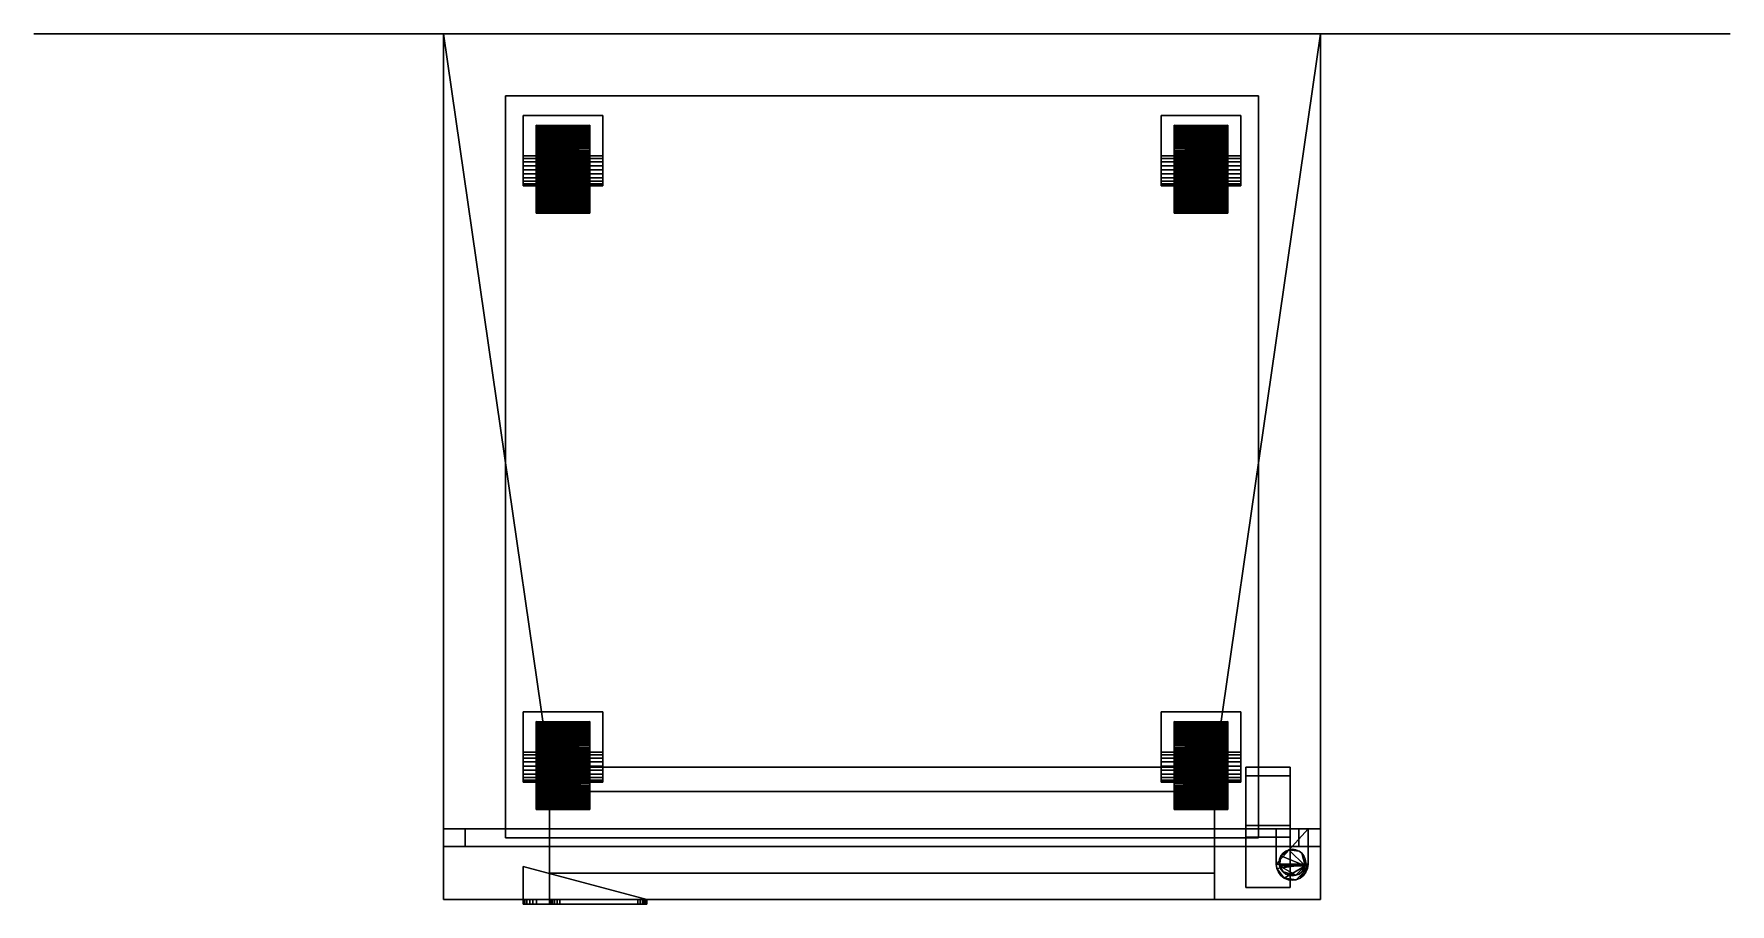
# Model space of a CAD drawing. Header units: inches. Extents: x -27.9 to 20.1, y -12.4 to 12.3.
import ezdxf

# ---------------------------------------------------------------- set-up
doc = ezdxf.new("R2010")
doc.units = ezdxf.units.IN
doc.header["$MEASUREMENT"] = 0
doc.layers.add('3D-GENM', color=6, linetype='Continuous', lineweight=9)
doc.layers.add('3D-M-EQPT', color=2, linetype='Continuous', lineweight=9)

# ---------------------------------------------------------------- blocks, each defined once
blk = doc.blocks.new('FamilyGeomCombination_167286-_3D_')
at = {"layer": '3D-M-EQPT'}
mesh = blk.add_polyface(dxfattribs=at)
corners = [(-16.344, -12.25, 5.125), (-16.344, 12.25, 5.125), (8.469, 12.25, 5.125), (8.469, -12.25, 5.125), (5.469, -12.25, 5.125), (5.469, -8.5, 5.125), (-13.344, -8.5, 5.125), (-13.344, -12.25, 5.125)]
mesh.append_faces([[corners[k] for k in face] for face in [(1, 2, 5, 6)]], dxfattribs={"vtx1": -1, "vtx3": -1})
mesh.append_faces([[corners[k] for k in face] for face in [(3, 4, 5, 2)]], dxfattribs={"vtx2": -1})
mesh.append_faces([[corners[k] for k in face] for face in [(6, 7, 0, 1)]], dxfattribs={"vtx3": -1})
mesh = blk.add_polyface(dxfattribs=at)
corners = [(8.469, 12.25, 51.625), (8.469, 12.25, 5.125), (-16.344, 12.25, 5.125), (-16.344, 12.25, 51.625)]
mesh.append_faces([[corners[k] for k in face] for face in [(3, 0, 1, 2)]])
mesh = blk.add_polyface(dxfattribs=at)
corners = [(-16.344, 12.25, 51.625), (-16.344, 12.25, 5.125), (-16.344, -12.25, 5.125), (-16.344, -12.25, 15.625), (-16.344, -10.25, 15.625), (-16.344, -10.25, 51.625)]
mesh.append_faces([[corners[k] for k in face] for face in [(2, 3, 4, 1)]], dxfattribs={"vtx2": -1})
mesh.append_faces([[corners[k] for k in face] for face in [(4, 5, 0, 1)]], dxfattribs={"vtx3": -1})
mesh = blk.add_polyface(dxfattribs=at)
corners = [(-16.344, -10.25, 51.625), (8.469, -10.25, 51.625), (8.469, 12.25, 51.625), (-16.344, 12.25, 51.625)]
mesh.append_faces([[corners[k] for k in face] for face in [(2, 3, 0, 1)]])
mesh = blk.add_polyface(dxfattribs=at)
corners = [(8.469, -12.25, 5.125), (8.469, 12.25, 5.125), (8.469, 12.25, 51.625), (8.469, -10.25, 51.625), (8.469, -10.25, 15.625), (8.469, -12.25, 15.625)]
mesh.append_faces([[corners[k] for k in face] for face in [(0, 1, 4, 5)]], dxfattribs={"vtx1": -1})
mesh.append_faces([[corners[k] for k in face] for face in [(2, 3, 4, 1)]], dxfattribs={"vtx2": -1})
mesh = blk.add_polyface(dxfattribs=at)
corners = [(-13.344, -12.25, 5.125), (-13.344, -8.5, 5.125), (-13.344, -8.5, 13.375), (-13.344, -12.25, 13.375)]
mesh.append_faces([[corners[k] for k in face] for face in [(2, 3, 0, 1)]])
mesh = blk.add_polyface(dxfattribs=at)
corners = [(-13.344, -8.5, 5.125), (5.469, -8.5, 5.125), (5.469, -8.5, 13.375), (-13.344, -8.5, 13.375)]
mesh.append_faces([[corners[k] for k in face] for face in [(2, 3, 0, 1)]])
mesh = blk.add_polyface(dxfattribs=at)
corners = [(5.469, -12.25, 13.375), (-13.344, -12.25, 13.375), (-13.344, -8.5, 13.375), (5.469, -8.5, 13.375)]
mesh.append_faces([[corners[k] for k in face] for face in [(0, 1, 2, 3)]])
mesh = blk.add_polyface(dxfattribs=at)
corners = [(5.469, -8.5, 5.125), (5.469, -12.25, 5.125), (5.469, -12.25, 13.375), (5.469, -8.5, 13.375)]
mesh.append_faces([[corners[k] for k in face] for face in [(2, 3, 0, 1)]])
mesh = blk.add_polyface(dxfattribs=at)
corners = [(-16.344, -12.25, 15.625), (8.469, -12.25, 15.625), (8.469, -10.25, 15.625), (-16.344, -10.25, 15.625)]
mesh.append_faces([[corners[k] for k in face] for face in [(0, 1, 2, 3)]])
mesh = blk.add_polyface(dxfattribs=at)
corners = [(8.469, -10.25, 51.625), (-16.344, -10.25, 51.625), (-16.344, -10.25, 15.625), (8.469, -10.25, 15.625)]
mesh.append_faces([[corners[k] for k in face] for face in [(0, 1, 2, 3)]])
mesh = blk.add_polyface(dxfattribs=at)
corners = [(5.469, -12.25, 5.125), (8.469, -12.25, 5.125), (8.469, -12.25, 15.625), (-16.344, -12.25, 15.625), (-16.344, -12.25, 5.125), (-13.344, -12.25, 5.125), (-13.344, -12.25, 13.375), (5.469, -12.25, 13.375)]
mesh.append_faces([[corners[k] for k in face] for face in [(6, 3, 4, 5)]], dxfattribs={"vtx0": -1})
mesh.append_faces([[corners[k] for k in face] for face in [(3, 6, 7, 2)]], dxfattribs={"vtx0": -1, "vtx2": -1})
mesh.append_faces([[corners[k] for k in face] for face in [(1, 2, 7, 0)]], dxfattribs={"vtx1": -1})
blk = doc.blocks.new('FamilyGeomCombination_173064-_3D_')
at = {"layer": '3D-M-EQPT'}
mesh = blk.add_polyface(dxfattribs=at)
corners = [(8.469, 12.25, 51.625), (-16.344, 12.25, 51.625), (-16.344, 12.25, 61.5), (8.469, 12.25, 61.5)]
mesh.append_faces([[corners[k] for k in face] for face in [(2, 3, 0, 1)]])
mesh = blk.add_polyface(dxfattribs=at)
corners = [(-16.344, 12.25, 61.5), (-16.344, 12.25, 51.625), (-16.344, -10.25, 51.625), (-16.344, -10.25, 52.125), (-16.344, -12.25, 52.125), (-16.344, -12.25, 61.5)]
mesh.append_faces([[corners[k] for k in face] for face in [(5, 3, 4)]], dxfattribs={"vtx0": -1})
mesh.append_faces([[corners[k] for k in face] for face in [(3, 5, 0, 1)]], dxfattribs={"vtx0": -1, "vtx3": -1})
mesh.append_faces([[corners[k] for k in face] for face in [(2, 3, 1)]], dxfattribs={"vtx1": -1})
mesh = blk.add_polyface(dxfattribs=at)
corners = [(8.469, 12.25, 51.625), (8.469, -10.25, 51.625), (-16.344, -10.25, 51.625), (-16.344, 12.25, 51.625)]
mesh.append_faces([[corners[k] for k in face] for face in [(3, 0, 1, 2)]])
mesh = blk.add_polyface(dxfattribs=at)
corners = [(8.469, 12.25, 61.5), (-16.344, 12.25, 61.5), (-16.344, -12.25, 61.5), (8.469, -12.25, 61.5)]
mesh.append_faces([[corners[k] for k in face] for face in [(2, 3, 0, 1)]])
mesh = blk.add_polyface(dxfattribs=at)
corners = [(8.469, -10.25, 52.125), (8.469, -10.25, 51.625), (8.469, 12.25, 51.625), (8.469, 12.25, 61.5), (8.469, -12.25, 61.5), (8.469, -12.25, 52.125)]
mesh.append_faces([[corners[k] for k in face] for face in [(0, 3, 4, 5)]], dxfattribs={"vtx0": -1})
mesh.append_faces([[corners[k] for k in face] for face in [(2, 3, 0, 1)]], dxfattribs={"vtx1": -1})
mesh = blk.add_polyface(dxfattribs=at)
corners = [(-13.344, -12.25, 55.125), (5.469, -12.25, 55.125), (5.469, -8.5, 55.125), (-13.344, -8.5, 55.125)]
mesh.append_faces([[corners[k] for k in face] for face in [(0, 1, 2, 3)]])
mesh = blk.add_polyface(dxfattribs=at)
corners = [(-13.344, -12.25, 57.5), (-13.344, -12.25, 55.125), (-13.344, -8.5, 55.125), (-13.344, -8.5, 57.5)]
mesh.append_faces([[corners[k] for k in face] for face in [(2, 3, 0, 1)]])
mesh = blk.add_polyface(dxfattribs=at)
corners = [(-13.344, -8.5, 57.5), (-13.344, -8.5, 55.125), (5.469, -8.5, 55.125), (5.469, -8.5, 57.5)]
mesh.append_faces([[corners[k] for k in face] for face in [(3, 0, 1, 2)]])
mesh = blk.add_polyface(dxfattribs=at)
corners = [(5.469, -12.25, 57.5), (-13.344, -12.25, 57.5), (-13.344, -8.5, 57.5), (5.469, -8.5, 57.5)]
mesh.append_faces([[corners[k] for k in face] for face in [(1, 2, 3, 0)]])
mesh = blk.add_polyface(dxfattribs=at)
corners = [(5.469, -8.5, 57.5), (5.469, -8.5, 55.125), (5.469, -12.25, 55.125), (5.469, -12.25, 57.5)]
mesh.append_faces([[corners[k] for k in face] for face in [(2, 3, 0, 1)]])
mesh = blk.add_polyface(dxfattribs=at)
corners = [(8.469, -12.25, 52.125), (-16.344, -12.25, 52.125), (-16.344, -10.25, 52.125), (8.469, -10.25, 52.125)]
mesh.append_faces([[corners[k] for k in face] for face in [(1, 2, 3, 0)]])
mesh = blk.add_polyface(dxfattribs=at)
corners = [(8.469, -10.25, 51.625), (8.469, -10.25, 52.125), (-16.344, -10.25, 52.125), (-16.344, -10.25, 51.625)]
mesh.append_faces([[corners[k] for k in face] for face in [(3, 0, 1, 2)]])
mesh = blk.add_polyface(dxfattribs=at)
corners = [(-16.344, -12.25, 61.5), (-16.344, -12.25, 52.125), (8.469, -12.25, 52.125), (8.469, -12.25, 61.5), (-13.344, -12.25, 55.125), (-13.344, -12.25, 57.5), (5.469, -12.25, 57.5), (5.469, -12.25, 55.125)]
mesh.append_faces([[corners[k] for k in face] for face in [(5, 0, 1, 4), (4, 1, 2, 7)]], dxfattribs={"vtx0": -1, "vtx2": -1})
mesh.append_faces([[corners[k] for k in face] for face in [(3, 0, 5, 6), (2, 3, 6, 7)]], dxfattribs={"vtx1": -1, "vtx3": -1})
blk = doc.blocks.new('FamilyGeomCombination_177141-_3D_')
at = {"layer": '3D-M-EQPT'}
mesh = blk.add_polyface(dxfattribs=at)
corners = [(-13.72, -8.238, 0.019), (-13.72, -8.564, 0.005), (-13.72, -8.882, 0.075), (-13.72, -9.172, 0.226), (-13.72, -9.412, 0.447), (-13.72, -9.588, 0.722), (-13.72, -9.686, 1.033), (-13.72, -9.7, 1.359), (-13.72, -9.629, 1.678), (-13.72, -9.479, 1.967), (-13.72, -9.258, 2.208), (-13.72, -8.983, 2.383), (-13.72, -8.672, 2.481), (-13.72, -8.346, 2.495), (-13.72, -8.027, 2.425), (-13.72, -7.738, 2.274), (-13.72, -7.497, 2.053), (-13.72, -7.322, 1.778), (-13.72, -7.224, 1.467), (-13.72, -7.21, 1.141), (-13.72, -7.28, 0.822), (-13.72, -7.431, 0.533), (-13.72, -7.651, 0.292), (-13.72, -7.926, 0.117), (-13.72, 8.637, 0.019), (-13.72, 8.311, 0.005), (-13.72, 7.993, 0.075), (-13.72, 7.703, 0.226), (-13.72, 7.463, 0.447), (-13.72, 7.287, 0.722), (-13.72, 7.189, 1.033), (-13.72, 7.175, 1.359), (-13.72, 7.246, 1.678), (-13.72, 7.396, 1.967), (-13.72, 7.617, 2.208), (-13.72, 7.892, 2.383), (-13.72, 8.203, 2.481), (-13.72, 8.529, 2.495), (-13.72, 8.848, 2.425), (-13.72, 9.137, 2.274), (-13.72, 9.378, 2.053), (-13.72, 9.553, 1.778), (-13.72, 9.651, 1.467), (-13.72, 9.665, 1.141), (-13.72, 9.595, 0.822), (-13.72, 9.444, 0.533), (-13.72, 9.224, 0.292), (-13.72, 8.949, 0.117)]
mesh.append_faces([[corners[k] for k in face] for face in [(7, 5, 6), (9, 7, 8), (40, 38, 39)]], dxfattribs={"vtx0": -1})
mesh.append_faces([[corners[k] for k in face] for face in [(22, 18, 21)]], dxfattribs={"vtx0": -1, "vtx1": -1})
mesh.append_faces([[corners[k] for k in face] for face in [(32, 36, 40)]], dxfattribs={"vtx0": -1, "vtx1": -1, "vtx2": -1})
mesh.append_faces([[corners[k] for k in face] for face in [(29, 32, 44, 26)]], dxfattribs={"vtx0": -1, "vtx1": -1, "vtx2": -1, "vtx3": -1})
mesh.append_faces([[corners[k] for k in face] for face in [(7, 22, 4, 5), (22, 7, 11, 12), (44, 32, 40, 41)]], dxfattribs={"vtx0": -1, "vtx1": -1, "vtx3": -1})
mesh.append_faces([[corners[k] for k in face] for face in [(36, 32, 33, 35)]], dxfattribs={"vtx0": -1, "vtx2": -1})
mesh.append_faces([[corners[k] for k in face] for face in [(14, 17, 18, 22)]], dxfattribs={"vtx0": -1, "vtx2": -1, "vtx3": -1})
mesh.append_faces([[corners[k] for k in face] for face in [(22, 12, 13, 14)]], dxfattribs={"vtx0": -1, "vtx3": -1})
mesh.append_faces([[corners[k] for k in face] for face in [(3, 4, 1, 2), (16, 17, 14, 15), (23, 0, 22), (43, 44, 41, 42)]], dxfattribs={"vtx1": -1})
mesh.append_faces([[corners[k] for k in face] for face in [(47, 24, 44)]], dxfattribs={"vtx1": -1, "vtx2": -1})
mesh.append_faces([[corners[k] for k in face] for face in [(0, 1, 4, 22)]], dxfattribs={"vtx1": -1, "vtx2": -1, "vtx3": -1})
mesh.append_faces([[corners[k] for k in face] for face in [(19, 20, 21, 18), (33, 34, 35), (27, 28, 29, 26)]], dxfattribs={"vtx2": -1})
mesh.append_faces([[corners[k] for k in face] for face in [(9, 10, 11, 7), (24, 25, 26, 44), (36, 37, 38, 40)]], dxfattribs={"vtx2": -1, "vtx3": -1})
mesh.append_faces([[corners[k] for k in face] for face in [(29, 30, 31, 32), (44, 45, 46, 47)]], dxfattribs={"vtx3": -1})
mesh = blk.add_polyface(dxfattribs=at)
corners = [(-13.72, 9.665, 1.141), (-12.209, 9.657, 1.128), (-13.72, 9.648, 1.061), (-12.209, 9.568, 0.755), (-13.72, 9.557, 0.75), (-13.72, 9.595, 0.822), (-13.72, 9.417, 0.503), (-13.72, 9.444, 0.533), (-12.209, 9.431, 0.522), (-13.72, 9.653, 1.426), (-13.72, 9.651, 1.467), (-12.209, 9.649, 1.434), (-12.209, 9.331, 0.407), (-13.72, 9.306, 0.383), (-13.72, 9.334, 0.413), (-12.209, 9.633, 0.977), (-13.72, 9.613, 0.902), (-13.72, 9.63, 0.982), (-12.209, 9.663, 1.282), (-13.72, 9.66, 1.263), (-13.72, 9.658, 1.304), (-12.209, 9.465, 1.937), (-13.72, 9.487, 1.881), (-13.72, 9.465, 1.916), (-13.72, 9.444, 1.95), (-13.72, 9.614, 1.584), (-13.72, 9.602, 1.623), (-12.209, 9.609, 1.623), (-12.209, 9.516, 1.833), (-13.72, 9.531, 1.813), (-13.72, 9.509, 1.847), (-12.209, 9.529, 0.688), (-13.72, 9.52, 0.678), (-12.209, 9.385, 0.462), (-13.72, 9.362, 0.443), (-13.72, 9.389, 0.473), (-12.209, 9.654, 1.051), (-12.209, 9.665, 1.359), (-13.72, 9.657, 1.345), (-13.72, 9.655, 1.386), (-13.72, 9.59, 1.662), (-13.72, 9.578, 1.7), (-12.209, 9.584, 1.695), (-13.72, 9.378, 2.053), (-12.209, 9.415, 1.996), (-13.72, 9.422, 1.985), (-12.209, 9.55, 1.764), (-13.72, 9.565, 1.739), (-13.72, 9.553, 1.778), (-12.209, 9.658, 1.166), (-13.72, 9.664, 1.182), (-12.209, 9.59, 0.829), (-12.209, 9.49, 0.622), (-13.72, 9.463, 0.569), (-13.72, 9.482, 0.605), (-12.209, 9.664, 1.32), (-12.209, 9.358, 0.434), (-12.209, 9.412, 0.489), (-12.209, 9.601, 1.66), (-13.72, 9.639, 1.506), (-12.209, 9.641, 1.472), (-12.209, 9.657, 1.397), (-12.209, 9.365, 2.054), (-13.72, 9.318, 2.109), (-12.209, 9.633, 1.51), (-13.72, 9.627, 1.545), (-12.209, 9.66, 1.205), (-13.72, 9.662, 1.223), (-12.209, 9.44, 1.966), (-12.209, 9.567, 1.73), (-12.209, 9.533, 1.799), (-12.209, 9.499, 1.868), (-12.209, 9.451, 0.556), (-13.72, 9.501, 0.642), (-12.209, 9.304, 0.379), (-13.72, 9.279, 0.353), (-12.209, 9.509, 0.655), (-12.209, 9.625, 1.547), (-13.72, 9.258, 2.164), (-12.209, 9.315, 2.113)]
mesh.append_faces([[corners[k] for k in face] for face in [(0, 1, 2), (4, 31, 32), (43, 44, 45), (16, 51, 5), (38, 55, 20), (59, 60, 10), (9, 61, 39), (45, 68, 24), (32, 76, 73), (25, 77, 65), (78, 79, 63)]], dxfattribs={"vtx0": -1, "vtx1": -1})
mesh.append_faces([[corners[k] for k in face] for face in [(3, 4, 5), (12, 13, 14), (15, 16, 17), (18, 19, 20), (28, 29, 30), (33, 34, 35), (36, 17, 2), (37, 38, 39), (46, 47, 48), (49, 0, 50), (52, 53, 54), (56, 14, 34), (57, 35, 6), (58, 26, 40), (62, 43, 63), (64, 59, 65), (66, 50, 67), (69, 41, 47), (70, 48, 29), (71, 30, 22), (18, 67, 19), (72, 7, 53), (52, 54, 73), (74, 75, 13)]], dxfattribs={"vtx0": -1, "vtx2": -1})
mesh.append_faces([[corners[k] for k in face] for face in [(21, 22, 23, 24)]], dxfattribs={"vtx0": -1, "vtx3": -1})
mesh.append_faces([[corners[k] for k in face] for face in [(6, 7, 8), (9, 10, 11), (25, 26, 27), (40, 41, 42)]], dxfattribs={"vtx1": -1, "vtx2": -1})
mesh = blk.add_polyface(dxfattribs=at)
corners = [(-12.209, 9.465, 1.937), (-12.209, 9.499, 1.868), (-13.72, 9.487, 1.881), (-12.209, 9.331, 0.407), (-12.209, 9.304, 0.379), (-13.72, 9.306, 0.383), (-13.72, 9.613, 0.902), (-12.209, 9.633, 0.977), (-12.209, 9.611, 0.903), (-12.209, 9.654, 1.051), (-13.72, 9.648, 1.061), (-12.209, 9.657, 1.128), (-12.209, 9.431, 0.522), (-12.209, 9.412, 0.489), (-13.72, 9.417, 0.503), (-12.209, 9.529, 0.688), (-12.209, 9.509, 0.655), (-13.72, 9.52, 0.678), (-12.209, 9.59, 0.829), (-12.209, 9.568, 0.755), (-13.72, 9.595, 0.822), (-13.72, 9.662, 1.223), (-12.209, 9.663, 1.282), (-12.209, 9.66, 1.205), (-12.209, 9.657, 1.397), (-12.209, 9.665, 1.359), (-13.72, 9.655, 1.386), (-13.72, 9.614, 1.584), (-12.209, 9.609, 1.623), (-12.209, 9.617, 1.585), (-12.209, 9.625, 1.547), (-12.209, 9.415, 1.996), (-13.72, 9.378, 2.053), (-12.209, 9.365, 2.054), (-12.209, 9.315, 2.113), (-13.72, 9.258, 2.164), (-12.209, 9.265, 2.172), (-13.72, 9.59, 1.662), (-12.209, 9.584, 1.695), (-12.209, 9.601, 1.66), (-13.72, 9.444, 1.95), (-12.209, 9.44, 1.966), (-13.72, 9.318, 2.109), (-13.72, 9.627, 1.545), (-12.209, 9.633, 1.51), (-13.72, 9.565, 1.739), (-12.209, 9.55, 1.764), (-12.209, 9.567, 1.73), (-12.209, 9.49, 0.622), (-13.72, 9.501, 0.642), (-13.72, 9.658, 1.304), (-12.209, 9.664, 1.32), (-13.72, 9.63, 0.982), (-13.72, 9.362, 0.443), (-12.209, 9.385, 0.462), (-12.209, 9.358, 0.434), (-13.72, 9.557, 0.75), (-13.72, 9.422, 1.985), (-13.72, 9.651, 1.467), (-12.209, 9.641, 1.472), (-12.209, 9.649, 1.434), (-13.72, 9.602, 1.623), (-13.72, 9.334, 0.413), (-13.72, 9.657, 1.345), (-13.72, 9.553, 1.778), (-12.209, 9.533, 1.799), (-13.72, 9.578, 1.7), (-13.72, 9.444, 0.533), (-12.209, 9.451, 0.556), (-13.72, 9.531, 1.813), (-12.209, 9.516, 1.833), (-13.72, 9.463, 0.569), (-13.72, 9.653, 1.426), (-13.72, 9.665, 1.141), (-12.209, 9.658, 1.166), (-13.72, 9.639, 1.506), (-13.72, 9.389, 0.473), (-13.72, 9.279, 0.353), (-12.209, 9.277, 0.352), (-13.72, 9.664, 1.182), (-13.72, 9.509, 1.847)]
mesh.append_faces([[corners[k] for k in face] for face in [(9, 10, 11), (31, 32, 33), (34, 35, 36), (15, 56, 19), (51, 63, 25), (18, 6, 8), (24, 72, 60), (59, 75, 44)]], dxfattribs={"vtx0": -1, "vtx1": -1})
mesh.append_faces([[corners[k] for k in face] for face in [(6, 7, 8), (21, 22, 23), (37, 38, 39), (40, 41, 0), (42, 34, 33), (43, 30, 44), (45, 46, 47), (50, 51, 22), (52, 9, 7), (53, 54, 55), (57, 31, 41), (58, 59, 60), (61, 39, 28), (62, 55, 3), (64, 65, 46), (66, 47, 38), (67, 68, 12), (69, 70, 65), (71, 48, 68), (73, 74, 11), (76, 13, 54), (77, 4, 78), (79, 23, 74), (80, 1, 70)]], dxfattribs={"vtx0": -1, "vtx2": -1})
mesh.append_faces([[corners[k] for k in face] for face in [(27, 28, 29, 30)]], dxfattribs={"vtx0": -1, "vtx3": -1})
mesh.append_faces([[corners[k] for k in face] for face in [(0, 1, 2), (3, 4, 5), (12, 13, 14), (15, 16, 17), (18, 19, 20), (24, 25, 26), (16, 48, 49)]], dxfattribs={"vtx1": -1, "vtx2": -1})
mesh = blk.add_polyface(dxfattribs=at)
corners = [(-12.209, -8.346, 0.005), (-12.209, -8.455), (-12.209, -8.761, 0.038), (-12.209, -9.048, 0.15), (-12.209, -9.299, 0.328), (-12.209, -9.499, 0.563), (-12.209, -9.635, 0.84), (-12.209, -9.7, 1.141), (-12.209, -9.689, 1.449), (-12.209, -9.603, 1.745), (-12.209, -9.446, 2.011), (-12.209, -9.23, 2.231), (-12.209, -8.966, 2.39), (-12.209, -8.672, 2.481), (-12.209, -8.564, 2.495), (-12.209, -8.455, 2.5), (-12.209, -8.149, 2.462), (-12.209, -7.862, 2.35), (-12.209, -7.61, 2.172), (-12.209, -7.41, 1.937), (-12.209, -7.274, 1.66), (-12.209, -7.21, 1.359), (-12.209, -7.221, 1.051), (-12.209, -7.307, 0.755), (-12.209, -7.463, 0.489), (-12.209, -7.679, 0.269), (-12.209, -7.943, 0.11), (-12.209, -8.238, 0.019), (-12.209, 8.529, 0.005), (-12.209, 8.42), (-12.209, 8.114, 0.038), (-12.209, 7.827, 0.15), (-12.209, 7.576, 0.328), (-12.209, 7.376, 0.563), (-12.209, 7.24, 0.84), (-12.209, 7.175, 1.141), (-12.209, 7.186, 1.449), (-12.209, 7.272, 1.745), (-12.209, 7.429, 2.011), (-12.209, 7.645, 2.231), (-12.209, 7.909, 2.39), (-12.209, 8.203, 2.481), (-12.209, 8.311, 2.495), (-12.209, 8.42, 2.5), (-12.209, 8.726, 2.462), (-12.209, 9.013, 2.35), (-12.209, 9.265, 2.172), (-12.209, 9.465, 1.937), (-12.209, 9.601, 1.66), (-12.209, 9.665, 1.359), (-12.209, 9.654, 1.051), (-12.209, 9.568, 0.755), (-12.209, 9.412, 0.489), (-12.209, 9.196, 0.269), (-12.209, 8.932, 0.11), (-12.209, 8.637, 0.019)]
mesh.append_faces([[corners[k] for k in face] for face in [(41, 43, 42), (55, 29, 28)]], dxfattribs={"vtx0": -1})
mesh.append_faces([[corners[k] for k in face] for face in [(21, 26, 23, 22), (39, 45, 41, 40)]], dxfattribs={"vtx0": -1, "vtx1": -1})
mesh.append_faces([[corners[k] for k in face] for face in [(0, 13, 9, 5), (39, 36, 32, 50), (48, 45, 39, 50)]], dxfattribs={"vtx0": -1, "vtx1": -1, "vtx2": -1, "vtx3": -1})
mesh.append_faces([[corners[k] for k in face] for face in [(12, 10, 9, 13), (32, 36, 35)]], dxfattribs={"vtx0": -1, "vtx2": -1})
mesh.append_faces([[corners[k] for k in face] for face in [(0, 19, 18, 13), (50, 32, 31, 55)]], dxfattribs={"vtx0": -1, "vtx2": -1, "vtx3": -1})
mesh.append_faces([[corners[k] for k in face] for face in [(1, 0, 2), (17, 16, 18), (24, 23, 26, 25), (49, 48, 50), (51, 50, 53, 52)]], dxfattribs={"vtx1": -1})
mesh.append_faces([[corners[k] for k in face] for face in [(6, 5, 9), (5, 4, 0), (30, 29, 55, 31)]], dxfattribs={"vtx1": -1, "vtx2": -1})
mesh.append_faces([[corners[k] for k in face] for face in [(14, 13, 18, 16)]], dxfattribs={"vtx1": -1, "vtx2": -1, "vtx3": -1})
mesh.append_faces([[corners[k] for k in face] for face in [(12, 11, 10), (16, 15, 14), (38, 37, 36, 39)]], dxfattribs={"vtx2": -1})
mesh.append_faces([[corners[k] for k in face] for face in [(4, 3, 2, 0), (21, 20, 19, 26), (0, 27, 26, 19), (45, 44, 43, 41), (55, 54, 53, 50)]], dxfattribs={"vtx2": -1, "vtx3": -1})
mesh.append_faces([[corners[k] for k in face] for face in [(9, 8, 7, 6), (35, 34, 33, 32), (48, 47, 46, 45)]], dxfattribs={"vtx3": -1})
mesh = blk.add_polyface(dxfattribs=at)
corners = [(5.845, 9.557, 0.75), (4.334, 9.529, 0.688), (4.334, 9.568, 0.755), (5.845, 9.657, 1.345), (4.334, 9.664, 1.32), (4.334, 9.665, 1.359), (4.334, 9.654, 1.051), (5.845, 9.63, 0.982), (4.334, 9.633, 0.977), (5.845, 9.578, 1.7), (4.334, 9.584, 1.695), (4.334, 9.567, 1.73), (5.845, 9.389, 0.473), (4.334, 9.385, 0.462), (4.334, 9.412, 0.489), (4.334, 9.59, 0.829), (4.334, 9.611, 0.903), (5.845, 9.613, 0.902), (4.334, 9.641, 1.472), (4.334, 9.633, 1.51), (5.845, 9.639, 1.506), (4.334, 9.277, 0.352), (4.334, 9.304, 0.379), (5.845, 9.279, 0.353), (5.845, 9.553, 1.778), (4.334, 9.55, 1.764), (4.334, 9.533, 1.799), (4.334, 9.657, 1.128), (4.334, 9.658, 1.166), (5.845, 9.665, 1.141), (4.334, 9.66, 1.205), (5.845, 9.664, 1.182), (4.334, 9.601, 1.66), (5.845, 9.602, 1.623), (4.334, 9.609, 1.623), (4.334, 9.499, 1.868), (5.845, 9.509, 1.847), (4.334, 9.516, 1.833), (5.845, 9.444, 0.533), (4.334, 9.431, 0.522), (4.334, 9.451, 0.556), (5.845, 9.595, 0.822), (5.845, 9.378, 2.053), (4.334, 9.415, 1.996), (4.334, 9.365, 2.054), (5.845, 9.653, 1.426), (4.334, 9.657, 1.397), (4.334, 9.649, 1.434), (5.845, 9.648, 1.061), (5.845, 9.334, 0.413), (4.334, 9.331, 0.407), (4.334, 9.358, 0.434), (5.845, 9.651, 1.467), (5.845, 9.565, 1.739), (5.845, 9.422, 1.985), (4.334, 9.44, 1.966), (5.845, 9.59, 1.662), (5.845, 9.417, 0.503), (5.845, 9.658, 1.304), (4.334, 9.663, 1.282), (5.845, 9.362, 0.443), (5.845, 9.662, 1.223), (5.845, 9.614, 1.584), (4.334, 9.625, 1.547), (4.334, 9.617, 1.585), (5.845, 9.258, 2.164), (4.334, 9.315, 2.113), (4.334, 9.265, 2.172), (4.334, 9.465, 1.937), (5.845, 9.487, 1.881), (5.845, 9.444, 1.95), (5.845, 9.655, 1.386), (5.845, 9.52, 0.678), (4.334, 9.509, 0.655), (5.845, 9.306, 0.383), (4.334, 9.49, 0.622), (5.845, 9.463, 0.569), (5.845, 9.531, 1.813), (5.845, 9.627, 1.545), (5.845, 9.501, 0.642), (5.845, 9.318, 2.109)]
mesh.append_faces([[corners[k] for k in face] for face in [(6, 7, 8), (32, 33, 34), (35, 36, 37), (27, 48, 6), (25, 53, 11), (10, 56, 32), (39, 57, 14), (13, 60, 51), (8, 17, 16), (59, 61, 30), (68, 69, 35), (50, 74, 22), (75, 76, 40), (37, 77, 26)]], dxfattribs={"vtx0": -1, "vtx1": -1})
mesh.append_faces([[corners[k] for k in face] for face in [(0, 1, 2), (3, 4, 5), (9, 10, 11), (12, 13, 14), (24, 25, 26), (38, 39, 40), (41, 2, 15), (42, 43, 44), (45, 46, 47), (49, 50, 51), (52, 47, 18), (54, 55, 43), (58, 59, 4), (65, 66, 67), (70, 68, 55), (71, 5, 46), (72, 73, 1), (78, 19, 63), (79, 75, 73), (80, 44, 66)]], dxfattribs={"vtx0": -1, "vtx2": -1})
mesh.append_faces([[corners[k] for k in face] for face in [(62, 63, 64, 34)]], dxfattribs={"vtx0": -1, "vtx3": -1})
mesh.append_faces([[corners[k] for k in face] for face in [(15, 16, 17), (18, 19, 20), (21, 22, 23), (27, 28, 29), (28, 30, 31)]], dxfattribs={"vtx1": -1, "vtx2": -1})
mesh = blk.add_polyface(dxfattribs=at)
corners = [(4.334, 9.465, 1.937), (5.845, 9.444, 1.95), (5.845, 9.465, 1.916), (5.845, 9.487, 1.881), (4.334, 9.451, 0.556), (5.845, 9.463, 0.569), (5.845, 9.444, 0.533), (4.334, 9.415, 1.996), (5.845, 9.378, 2.053), (5.845, 9.422, 1.985), (4.334, 9.49, 0.622), (5.845, 9.482, 0.605), (4.334, 9.59, 0.829), (5.845, 9.613, 0.902), (5.845, 9.595, 0.822), (5.845, 9.657, 1.345), (5.845, 9.658, 1.304), (4.334, 9.664, 1.32), (4.334, 9.654, 1.051), (5.845, 9.648, 1.061), (5.845, 9.63, 0.982), (5.845, 9.318, 2.109), (4.334, 9.315, 2.113), (5.845, 9.258, 2.164), (5.845, 9.557, 0.75), (5.845, 9.52, 0.678), (4.334, 9.529, 0.688), (5.845, 9.362, 0.443), (5.845, 9.334, 0.413), (4.334, 9.358, 0.434), (4.334, 9.365, 2.054), (5.845, 9.651, 1.467), (4.334, 9.641, 1.472), (5.845, 9.639, 1.506), (4.334, 9.657, 1.128), (5.845, 9.665, 1.141), (4.334, 9.657, 1.397), (5.845, 9.653, 1.426), (5.845, 9.655, 1.386), (4.334, 9.601, 1.66), (5.845, 9.59, 1.662), (5.845, 9.602, 1.623), (4.334, 9.567, 1.73), (5.845, 9.565, 1.739), (5.845, 9.578, 1.7), (4.334, 9.568, 0.755), (4.334, 9.412, 0.489), (5.845, 9.417, 0.503), (5.845, 9.389, 0.473), (4.334, 9.509, 0.655), (5.845, 9.501, 0.642), (4.334, 9.633, 0.977), (5.845, 9.662, 1.223), (4.334, 9.663, 1.282), (5.845, 9.66, 1.263), (4.334, 9.625, 1.547), (5.845, 9.614, 1.584), (5.845, 9.627, 1.545), (4.334, 9.533, 1.799), (5.845, 9.531, 1.813), (5.845, 9.553, 1.778), (4.334, 9.44, 1.966), (4.334, 9.431, 0.522), (4.334, 9.55, 1.764), (4.334, 9.649, 1.434), (4.334, 9.665, 1.359), (5.845, 9.306, 0.383), (4.334, 9.331, 0.407), (4.334, 9.385, 0.462), (4.334, 9.609, 1.623), (4.334, 9.304, 0.379), (5.845, 9.279, 0.353), (4.334, 9.499, 1.868), (5.845, 9.509, 1.847), (4.334, 9.584, 1.695), (4.334, 9.66, 1.205), (5.845, 9.664, 1.182), (4.334, 9.633, 1.51), (4.334, 9.516, 1.833), (4.334, 9.658, 1.166)]
mesh.append_faces([[corners[k] for k in face] for face in [(21, 22, 23), (31, 32, 33), (19, 34, 35), (13, 51, 20), (52, 53, 54), (47, 62, 6), (43, 63, 60), (66, 67, 28), (27, 68, 48), (56, 69, 41), (40, 74, 44), (59, 78, 73), (35, 79, 76)]], dxfattribs={"vtx0": -1, "vtx1": -1})
mesh.append_faces([[corners[k] for k in face] for face in [(4, 5, 6), (7, 8, 9), (10, 11, 5), (12, 13, 14), (18, 19, 20), (36, 37, 38), (39, 40, 41), (42, 43, 44), (45, 14, 24), (46, 47, 48), (49, 25, 50), (55, 56, 57), (58, 59, 60), (61, 9, 1), (64, 31, 37), (65, 38, 15), (70, 66, 71), (10, 50, 11), (72, 3, 73), (53, 16, 54), (75, 52, 76), (77, 57, 33)]], dxfattribs={"vtx0": -1, "vtx2": -1})
mesh.append_faces([[corners[k] for k in face] for face in [(0, 1, 2, 3)]], dxfattribs={"vtx0": -1, "vtx3": -1})
mesh.append_faces([[corners[k] for k in face] for face in [(15, 16, 17), (24, 25, 26), (27, 28, 29), (21, 8, 30)]], dxfattribs={"vtx1": -1, "vtx2": -1})
mesh = blk.add_polyface(dxfattribs=at)
corners = [(4.334, -8.564, 2.495), (4.334, -8.672, 2.481), (4.334, -8.966, 2.39), (4.334, -9.23, 2.231), (4.334, -9.446, 2.011), (4.334, -9.603, 1.745), (4.334, -9.689, 1.449), (4.334, -9.7, 1.141), (4.334, -9.635, 0.84), (4.334, -9.499, 0.563), (4.334, -9.299, 0.328), (4.334, -9.048, 0.15), (4.334, -8.761, 0.038), (4.334, -8.455), (4.334, -8.346, 0.005), (4.334, -8.238, 0.019), (4.334, -7.943, 0.11), (4.334, -7.679, 0.269), (4.334, -7.463, 0.489), (4.334, -7.307, 0.755), (4.334, -7.221, 1.051), (4.334, -7.21, 1.359), (4.334, -7.274, 1.66), (4.334, -7.41, 1.937), (4.334, -7.61, 2.172), (4.334, -7.862, 2.35), (4.334, -8.149, 2.462), (4.334, -8.455, 2.5), (4.334, 8.311, 2.495), (4.334, 8.203, 2.481), (4.334, 7.909, 2.39), (4.334, 7.645, 2.231), (4.334, 7.429, 2.011), (4.334, 7.272, 1.745), (4.334, 7.186, 1.449), (4.334, 7.175, 1.141), (4.334, 7.24, 0.84), (4.334, 7.376, 0.563), (4.334, 7.576, 0.328), (4.334, 7.827, 0.15), (4.334, 8.114, 0.038), (4.334, 8.42), (4.334, 8.529, 0.005), (4.334, 8.637, 0.019), (4.334, 8.932, 0.11), (4.334, 9.196, 0.269), (4.334, 9.412, 0.489), (4.334, 9.568, 0.755), (4.334, 9.654, 1.051), (4.334, 9.665, 1.359), (4.334, 9.601, 1.66), (4.334, 9.465, 1.937), (4.334, 9.265, 2.172), (4.334, 9.013, 2.35), (4.334, 8.726, 2.462), (4.334, 8.42, 2.5)]
mesh.append_faces([[corners[k] for k in face] for face in [(27, 2, 1, 0), (19, 21, 20)]], dxfattribs={"vtx0": -1})
mesh.append_faces([[corners[k] for k in face] for face in [(47, 42, 49, 48)]], dxfattribs={"vtx0": -1, "vtx1": -1})
mesh.append_faces([[corners[k] for k in face] for face in [(24, 2, 27), (33, 53, 37, 34), (28, 53, 33)]], dxfattribs={"vtx0": -1, "vtx1": -1, "vtx2": -1})
mesh.append_faces([[corners[k] for k in face] for face in [(17, 14, 24, 21)]], dxfattribs={"vtx0": -1, "vtx1": -1, "vtx2": -1, "vtx3": -1})
mesh.append_faces([[corners[k] for k in face] for face in [(53, 40, 39, 37)]], dxfattribs={"vtx0": -1, "vtx2": -1, "vtx3": -1})
mesh.append_faces([[corners[k] for k in face] for face in [(22, 21, 24, 23), (43, 42, 45, 44)]], dxfattribs={"vtx1": -1})
mesh.append_faces([[corners[k] for k in face] for face in [(13, 12, 24, 14), (18, 17, 21, 19), (41, 40, 53, 42)]], dxfattribs={"vtx1": -1, "vtx2": -1})
mesh.append_faces([[corners[k] for k in face] for face in [(8, 7, 2, 24), (53, 52, 49, 42)]], dxfattribs={"vtx1": -1, "vtx2": -1, "vtx3": -1})
mesh.append_faces([[corners[k] for k in face] for face in [(16, 15, 14, 17), (39, 38, 37), (51, 50, 49, 52)]], dxfattribs={"vtx2": -1})
mesh.append_faces([[corners[k] for k in face] for face in [(10, 9, 8, 24), (12, 11, 10, 24), (4, 3, 2, 7), (33, 32, 31, 28), (47, 46, 45, 42)]], dxfattribs={"vtx2": -1, "vtx3": -1})
mesh.append_faces([[corners[k] for k in face] for face in [(7, 6, 5, 4), (27, 26, 25, 24), (37, 36, 35, 34), (31, 30, 29, 28), (28, 55, 54, 53)]], dxfattribs={"vtx3": -1})
mesh = blk.add_polyface(dxfattribs=at)
corners = [(5.845, -8.238, 0.019), (5.845, -7.926, 0.117), (5.845, -7.651, 0.292), (5.845, -7.431, 0.533), (5.845, -7.28, 0.822), (5.845, -7.21, 1.141), (5.845, -7.224, 1.467), (5.845, -7.322, 1.778), (5.845, -7.497, 2.053), (5.845, -7.738, 2.274), (5.845, -8.027, 2.425), (5.845, -8.346, 2.495), (5.845, -8.672, 2.481), (5.845, -8.983, 2.383), (5.845, -9.258, 2.208), (5.845, -9.479, 1.967), (5.845, -9.629, 1.678), (5.845, -9.7, 1.359), (5.845, -9.686, 1.033), (5.845, -9.588, 0.722), (5.845, -9.412, 0.447), (5.845, -9.172, 0.226), (5.845, -8.882, 0.075), (5.845, -8.564, 0.005), (5.845, 8.637, 0.019), (5.845, 8.949, 0.117), (5.845, 9.224, 0.292), (5.845, 9.444, 0.533), (5.845, 9.595, 0.822), (5.845, 9.665, 1.141), (5.845, 9.651, 1.467), (5.845, 9.553, 1.778), (5.845, 9.378, 2.053), (5.845, 9.137, 2.274), (5.845, 8.848, 2.425), (5.845, 8.529, 2.495), (5.845, 8.203, 2.481), (5.845, 7.892, 2.383), (5.845, 7.617, 2.208), (5.845, 7.396, 1.967), (5.845, 7.246, 1.678), (5.845, 7.175, 1.359), (5.845, 7.189, 1.033), (5.845, 7.287, 0.722), (5.845, 7.463, 0.447), (5.845, 7.703, 0.226), (5.845, 7.993, 0.075), (5.845, 8.311, 0.005)]
mesh.append_faces([[corners[k] for k in face] for face in [(10, 7, 8, 9), (34, 32, 33), (43, 40, 41, 42)]], dxfattribs={"vtx0": -1})
mesh.append_faces([[corners[k] for k in face] for face in [(17, 12, 15, 16)]], dxfattribs={"vtx0": -1, "vtx1": -1})
mesh.append_faces([[corners[k] for k in face] for face in [(40, 32, 36, 39), (43, 46, 25)]], dxfattribs={"vtx0": -1, "vtx1": -1, "vtx2": -1})
mesh.append_faces([[corners[k] for k in face] for face in [(20, 3, 6, 17), (43, 25, 28, 40)]], dxfattribs={"vtx0": -1, "vtx1": -1, "vtx2": -1, "vtx3": -1})
mesh.append_faces([[corners[k] for k in face] for face in [(28, 31, 32, 40)]], dxfattribs={"vtx0": -1, "vtx2": -1, "vtx3": -1})
mesh.append_faces([[corners[k] for k in face] for face in [(2, 3, 0, 1)]], dxfattribs={"vtx1": -1})
mesh.append_faces([[corners[k] for k in face] for face in [(6, 7, 12, 17), (20, 21, 0, 3)]], dxfattribs={"vtx1": -1, "vtx2": -1, "vtx3": -1})
mesh.append_faces([[corners[k] for k in face] for face in [(13, 14, 15, 12), (29, 30, 31, 28), (26, 27, 28, 25), (37, 38, 39, 36)]], dxfattribs={"vtx2": -1})
mesh.append_faces([[corners[k] for k in face] for face in [(10, 11, 12, 7), (34, 35, 36, 32)]], dxfattribs={"vtx2": -1, "vtx3": -1})
mesh.append_faces([[corners[k] for k in face] for face in [(3, 4, 5, 6), (17, 18, 19, 20), (21, 22, 23, 0), (46, 47, 24, 25), (43, 44, 45, 46)]], dxfattribs={"vtx3": -1})
mesh = blk.add_polyface(dxfattribs=at)
corners = [(-12.209, 8.932, 0.11), (-13.72, 8.91, 0.105), (-13.72, 8.949, 0.117), (-12.209, 9.13, 0.229), (-13.72, 9.155, 0.249), (-12.209, 9.163, 0.249), (-13.72, 9.086, 0.205), (-12.209, 9.097, 0.21), (-12.209, 9.064, 0.19), (-12.209, 9.031, 0.17), (-12.209, 8.998, 0.15), (-13.72, 9.017, 0.161), (-13.72, 9.224, 0.292), (-12.209, 9.223, 0.297), (-12.209, 9.196, 0.269), (-12.209, 9.139, 2.261), (-13.72, 9.197, 2.219), (-13.72, 9.137, 2.274), (-12.209, 8.942, 2.378), (-13.72, 8.92, 2.387), (-12.209, 8.906, 2.392), (-12.209, 9.076, 2.306), (-13.72, 9.065, 2.312), (-12.209, 9.013, 2.35), (-13.72, 8.992, 2.349), (-13.72, 9.029, 2.33), (-12.209, 9.202, 2.216), (-13.72, 9.258, 2.164), (-13.72, 9.189, 0.271), (-13.72, 9.121, 0.227), (-12.209, 9.045, 2.328), (-12.209, 9.277, 0.352), (-13.72, 9.251, 0.323), (-13.72, 9.279, 0.353), (-13.72, 9.052, 0.183), (-13.72, 8.871, 0.093), (-12.209, 8.895, 0.098), (-12.209, 8.858, 0.087), (-12.209, 9.25, 0.324), (-13.72, 8.983, 0.139), (-13.72, 8.956, 2.368), (-12.209, 9.265, 2.172), (-13.72, 8.884, 2.406), (-12.209, 8.87, 2.406)]
mesh.append_faces([[corners[k] for k in face] for face in [(3, 4, 5), (18, 19, 20), (23, 24, 18), (7, 29, 3), (29, 7, 6), (5, 28, 14), (32, 13, 12), (13, 32, 38), (28, 5, 4), (9, 34, 8), (20, 42, 43), (34, 9, 11), (42, 20, 19)]], dxfattribs={"vtx0": -1, "vtx1": -1})
mesh.append_faces([[corners[k] for k in face] for face in [(0, 1, 2), (6, 7, 8), (2, 10, 0), (12, 13, 14), (15, 16, 17), (21, 17, 22), (23, 25, 24), (26, 27, 16), (14, 28, 12), (3, 29, 4), (17, 21, 15), (30, 22, 25), (31, 32, 33), (8, 34, 6), (35, 36, 37), (22, 30, 21), (32, 31, 38), (10, 39, 11), (18, 40, 19), (27, 26, 41), (10, 2, 39), (25, 23, 30), (36, 35, 1), (18, 24, 40), (1, 0, 36), (16, 15, 26)]], dxfattribs={"vtx0": -1, "vtx2": -1})
mesh.append_faces([[corners[k] for k in face] for face in [(9, 10, 11)]], dxfattribs={"vtx1": -1, "vtx2": -1})
mesh = blk.add_polyface(dxfattribs=at)
corners = [(4.334, 9.163, 0.249), (4.334, 9.196, 0.269), (5.845, 9.189, 0.271), (4.334, 8.895, 0.098), (4.334, 8.932, 0.11), (5.845, 8.91, 0.105), (4.334, 8.906, 2.392), (5.845, 8.884, 2.406), (5.845, 8.92, 2.387), (5.845, 9.197, 2.219), (4.334, 9.202, 2.216), (4.334, 9.139, 2.261), (5.845, 9.052, 0.183), (5.845, 9.017, 0.161), (4.334, 9.031, 0.17), (5.845, 9.251, 0.323), (5.845, 9.224, 0.292), (4.334, 9.223, 0.297), (4.334, 9.097, 0.21), (4.334, 9.13, 0.229), (5.845, 9.121, 0.227), (5.845, 9.029, 2.33), (4.334, 9.045, 2.328), (4.334, 9.013, 2.35), (4.334, 8.942, 2.378), (5.845, 8.956, 2.368), (5.845, 8.992, 2.349), (4.334, 9.076, 2.306), (5.845, 9.137, 2.274), (4.334, 9.25, 0.324), (4.334, 8.998, 0.15), (5.845, 8.983, 0.139), (5.845, 8.949, 0.117), (5.845, 9.258, 2.164), (4.334, 9.265, 2.172), (5.845, 9.065, 2.312), (5.845, 9.155, 0.249), (5.845, 8.871, 0.093), (4.334, 8.858, 0.087), (5.845, 9.086, 0.205), (4.334, 9.064, 0.19), (4.334, 8.87, 2.406), (4.334, 9.277, 0.352), (5.845, 9.279, 0.353)]
mesh.append_faces([[corners[k] for k in face] for face in [(10, 33, 34), (28, 27, 35), (35, 22, 21), (42, 15, 29), (37, 3, 5), (33, 10, 9), (15, 42, 43)]], dxfattribs={"vtx0": -1, "vtx1": -1})
mesh.append_faces([[corners[k] for k in face] for face in [(6, 7, 8), (9, 10, 11), (21, 22, 23), (24, 25, 26), (30, 31, 32), (26, 23, 24), (35, 27, 22), (32, 4, 30), (37, 38, 3), (18, 20, 39), (16, 1, 17), (23, 26, 21), (39, 40, 18), (1, 16, 2), (4, 32, 5), (36, 19, 0), (11, 28, 9), (7, 6, 41), (12, 14, 40), (19, 36, 20), (24, 8, 25), (40, 39, 12), (30, 13, 31), (8, 24, 6), (13, 30, 14)]], dxfattribs={"vtx0": -1, "vtx2": -1})
mesh.append_faces([[corners[k] for k in face] for face in [(0, 1, 2), (3, 4, 5), (12, 13, 14), (15, 16, 17), (18, 19, 20), (11, 27, 28), (17, 29, 15), (2, 36, 0)]], dxfattribs={"vtx1": -1, "vtx2": -1})
mesh = blk.add_polyface(dxfattribs=at)
corners = [(-12.209, 8.726, 2.462), (-13.72, 8.728, 2.451), (-13.72, 8.688, 2.46), (-13.72, 8.793, 0.068), (-12.209, 8.858, 0.087), (-12.209, 8.785, 0.064), (-12.209, 8.458, 2.495), (-13.72, 8.488, 2.493), (-13.72, 8.448, 2.492), (-12.209, 8.711, 0.042), (-13.72, 8.637, 0.019), (-13.72, 8.715, 0.044), (-12.209, 8.203, 2.481), (-12.209, 8.257, 2.488), (-13.72, 8.244, 2.483), (-13.72, 8.569, 2.486), (-13.72, 8.529, 2.495), (-12.209, 8.535, 2.486), (-12.209, 8.311, 2.495), (-13.72, 8.285, 2.485), (-13.72, 8.407, 2.49), (-12.209, 8.366, 2.498), (-12.209, 8.42, 2.5), (-13.72, 8.366, 2.488), (-13.72, 8.768, 2.442), (-12.209, 8.762, 2.448), (-12.209, 8.798, 2.434), (-12.209, 8.688, 2.467), (-12.209, 8.573, 2.481), (-13.72, 8.848, 2.425), (-12.209, 8.834, 2.42), (-12.209, 8.87, 2.406), (-12.209, 8.497, 2.49), (-13.72, 8.808, 2.433), (-13.72, 8.325, 2.486), (-12.209, 8.611, 2.476), (-13.72, 8.649, 2.469), (-13.72, 8.609, 2.478), (-13.72, 8.884, 2.406), (-13.72, 8.871, 0.093), (-13.72, 8.203, 2.481), (-12.209, 8.65, 2.471), (-12.209, 8.637, 0.019)]
mesh.append_faces([[corners[k] for k in face] for face in [(12, 14, 40), (10, 9, 42)]], dxfattribs={"vtx0": -1})
mesh.append_faces([[corners[k] for k in face] for face in [(18, 19, 13), (0, 2, 27), (33, 30, 29), (30, 33, 26), (25, 1, 0), (21, 34, 18), (36, 27, 2), (34, 21, 23), (1, 25, 24), (27, 36, 41)]], dxfattribs={"vtx0": -1, "vtx1": -1})
mesh.append_faces([[corners[k] for k in face] for face in [(0, 1, 2), (3, 4, 5), (6, 7, 8), (9, 10, 11), (20, 21, 22), (24, 25, 26), (29, 30, 31), (7, 6, 32), (26, 33, 24), (18, 34, 19), (35, 36, 37), (31, 38, 29), (16, 32, 17), (32, 16, 7), (22, 8, 20), (4, 3, 39), (36, 35, 41), (8, 22, 6), (28, 37, 15), (37, 28, 35), (13, 19, 14), (11, 5, 9)]], dxfattribs={"vtx0": -1, "vtx2": -1})
mesh.append_faces([[corners[k] for k in face] for face in [(11, 3, 5), (12, 13, 14), (15, 16, 17), (20, 23, 21), (17, 28, 15)]], dxfattribs={"vtx1": -1, "vtx2": -1})
mesh = blk.add_polyface(dxfattribs=at)
corners = [(5.845, 8.325, 2.486), (5.845, 8.366, 2.488), (4.334, 8.366, 2.498), (5.845, 8.609, 2.478), (4.334, 8.611, 2.476), (4.334, 8.573, 2.481), (4.334, 8.711, 0.042), (4.334, 8.785, 0.064), (5.845, 8.715, 0.044), (5.845, 8.728, 2.451), (4.334, 8.762, 2.448), (4.334, 8.726, 2.462), (4.334, 8.311, 2.495), (4.334, 8.42, 2.5), (5.845, 8.448, 2.492), (4.334, 8.458, 2.495), (5.845, 8.793, 0.068), (4.334, 8.858, 0.087), (5.845, 8.649, 2.469), (5.845, 8.688, 2.46), (4.334, 8.688, 2.467), (4.334, 8.834, 2.42), (4.334, 8.798, 2.434), (5.845, 8.808, 2.433), (5.845, 8.488, 2.493), (5.845, 8.529, 2.495), (4.334, 8.497, 2.49), (5.845, 8.244, 2.483), (4.334, 8.203, 2.481), (5.845, 8.203, 2.481), (5.845, 8.285, 2.485), (4.334, 8.257, 2.488), (5.845, 8.407, 2.49), (4.334, 8.65, 2.471), (5.845, 8.768, 2.442), (5.845, 8.848, 2.425), (4.334, 8.535, 2.486), (5.845, 8.569, 2.486), (4.334, 8.87, 2.406), (5.845, 8.637, 0.019), (4.334, 8.637, 0.019), (5.845, 8.884, 2.406), (5.845, 8.871, 0.093)]
mesh.append_faces([[corners[k] for k in face] for face in [(27, 28, 29), (6, 39, 40)]], dxfattribs={"vtx0": -1})
mesh.append_faces([[corners[k] for k in face] for face in [(13, 14, 15), (30, 31, 27), (2, 32, 13), (37, 36, 25), (24, 15, 14), (32, 2, 1), (15, 24, 26), (36, 37, 5), (4, 18, 33), (16, 17, 42), (28, 27, 31), (18, 4, 3), (39, 6, 8)]], dxfattribs={"vtx0": -1, "vtx1": -1})
mesh.append_faces([[corners[k] for k in face] for face in [(3, 4, 5), (9, 10, 11), (0, 2, 12), (16, 7, 17), (13, 32, 14), (21, 23, 35), (25, 36, 26), (12, 30, 0), (19, 11, 20), (11, 19, 9), (35, 38, 21), (34, 22, 10), (5, 37, 3), (30, 12, 31), (22, 34, 23), (38, 35, 41), (7, 16, 8)]], dxfattribs={"vtx0": -1, "vtx2": -1})
mesh.append_faces([[corners[k] for k in face] for face in [(0, 1, 2), (6, 7, 8), (18, 19, 20), (21, 22, 23), (24, 25, 26), (20, 33, 18), (9, 34, 10)]], dxfattribs={"vtx1": -1, "vtx2": -1})
mesh = blk.add_polyface(dxfattribs=at)
corners = [(-12.209, 8.114, 0.038), (-13.72, 8.112, 0.049), (-13.72, 8.152, 0.04), (-13.72, 8.048, 2.432), (-12.209, 7.982, 2.413), (-12.209, 8.056, 2.436), (-12.209, 8.382, 0.005), (-13.72, 8.352, 0.007), (-13.72, 8.393, 0.008), (-12.209, 8.13, 2.458), (-13.72, 8.203, 2.481), (-13.72, 8.125, 2.456), (-12.209, 8.637, 0.019), (-12.209, 8.583, 0.012), (-13.72, 8.597, 0.017), (-13.72, 8.271, 0.014), (-13.72, 8.311, 0.005), (-12.209, 8.306, 0.014), (-12.209, 8.529, 0.005), (-13.72, 8.556, 0.015), (-13.72, 8.434, 0.01), (-12.209, 8.475, 0.002), (-12.209, 8.42), (-13.72, 8.474, 0.012), (-13.72, 8.072, 0.058), (-12.209, 8.078, 0.052), (-12.209, 8.042, 0.066), (-12.209, 8.153, 0.033), (-12.209, 8.267, 0.019), (-13.72, 7.993, 0.075), (-12.209, 8.007, 0.08), (-12.209, 7.971, 0.094), (-12.209, 8.344, 0.01), (-13.72, 8.033, 0.067), (-13.72, 8.515, 0.014), (-12.209, 8.229, 0.024), (-13.72, 8.192, 0.031), (-13.72, 8.232, 0.022), (-13.72, 7.957, 0.094), (-13.72, 7.97, 2.407), (-12.209, 7.945, 2.402), (-13.72, 8.637, 0.019), (-12.209, 8.191, 0.029), (-12.209, 8.203, 2.481)]
mesh.append_faces([[corners[k] for k in face] for face in [(12, 14, 41), (10, 9, 43)]], dxfattribs={"vtx0": -1})
mesh.append_faces([[corners[k] for k in face] for face in [(18, 19, 13), (0, 2, 27), (33, 30, 29), (30, 33, 26), (25, 1, 0), (21, 34, 18), (36, 27, 2), (34, 21, 23), (1, 25, 24), (27, 36, 42)]], dxfattribs={"vtx0": -1, "vtx1": -1})
mesh.append_faces([[corners[k] for k in face] for face in [(0, 1, 2), (3, 4, 5), (6, 7, 8), (9, 10, 11), (20, 21, 22), (24, 25, 26), (29, 30, 31), (7, 6, 32), (26, 33, 24), (18, 34, 19), (35, 36, 37), (31, 38, 29), (39, 40, 4), (16, 32, 17), (32, 16, 7), (22, 8, 20), (4, 3, 39), (36, 35, 42), (8, 22, 6), (28, 37, 15), (37, 28, 35), (13, 19, 14), (11, 5, 9)]], dxfattribs={"vtx0": -1, "vtx2": -1})
mesh.append_faces([[corners[k] for k in face] for face in [(11, 3, 5), (12, 13, 14), (15, 16, 17), (20, 23, 21), (17, 28, 15)]], dxfattribs={"vtx1": -1, "vtx2": -1})
mesh = blk.add_polyface(dxfattribs=at)
corners = [(5.845, 8.515, 0.014), (5.845, 8.474, 0.012), (4.334, 8.475, 0.002), (5.845, 8.232, 0.022), (4.334, 8.229, 0.024), (4.334, 8.267, 0.019), (4.334, 8.13, 2.458), (4.334, 8.056, 2.436), (5.845, 8.125, 2.456), (5.845, 8.112, 0.049), (4.334, 8.078, 0.052), (4.334, 8.114, 0.038), (4.334, 8.529, 0.005), (4.334, 8.42), (5.845, 8.393, 0.008), (4.334, 8.382, 0.005), (5.845, 8.048, 2.432), (4.334, 7.982, 2.413), (5.845, 8.192, 0.031), (5.845, 8.152, 0.04), (4.334, 8.153, 0.033), (4.334, 8.007, 0.08), (4.334, 8.042, 0.066), (5.845, 8.033, 0.067), (5.845, 8.352, 0.007), (5.845, 8.311, 0.005), (4.334, 8.344, 0.01), (5.845, 8.597, 0.017), (4.334, 8.637, 0.019), (5.845, 8.637, 0.019), (5.845, 8.556, 0.015), (4.334, 8.583, 0.012), (5.845, 8.434, 0.01), (4.334, 8.191, 0.029), (5.845, 8.072, 0.058), (5.845, 7.97, 2.407), (4.334, 7.945, 2.402), (5.845, 7.993, 0.075), (4.334, 8.306, 0.014), (5.845, 8.271, 0.014), (4.334, 7.971, 0.094), (5.845, 8.203, 2.481), (4.334, 8.203, 2.481), (5.845, 7.957, 0.094)]
mesh.append_faces([[corners[k] for k in face] for face in [(27, 28, 29), (6, 41, 42)]], dxfattribs={"vtx0": -1})
mesh.append_faces([[corners[k] for k in face] for face in [(13, 14, 15), (30, 31, 27), (2, 32, 13), (39, 38, 25), (24, 15, 14), (32, 2, 1), (15, 24, 26), (38, 39, 5), (4, 18, 33), (16, 17, 35), (28, 27, 31), (18, 4, 3), (41, 6, 8)]], dxfattribs={"vtx0": -1, "vtx1": -1})
mesh.append_faces([[corners[k] for k in face] for face in [(3, 4, 5), (9, 10, 11), (0, 2, 12), (16, 7, 17), (13, 32, 14), (35, 17, 36), (21, 23, 37), (25, 38, 26), (12, 30, 0), (19, 11, 20), (11, 19, 9), (37, 40, 21), (34, 22, 10), (5, 39, 3), (30, 12, 31), (22, 34, 23), (40, 37, 43), (7, 16, 8)]], dxfattribs={"vtx0": -1, "vtx2": -1})
mesh.append_faces([[corners[k] for k in face] for face in [(0, 1, 2), (6, 7, 8), (18, 19, 20), (21, 22, 23), (24, 25, 26), (20, 33, 18), (9, 34, 10)]], dxfattribs={"vtx1": -1, "vtx2": -1})
mesh = blk.add_polyface(dxfattribs=at)
corners = [(-12.209, 7.909, 2.39), (-13.72, 7.931, 2.395), (-13.72, 7.892, 2.383), (-12.209, 7.711, 2.271), (-13.72, 7.686, 2.251), (-12.209, 7.678, 2.251), (-13.72, 7.754, 2.295), (-12.209, 7.744, 2.29), (-12.209, 7.777, 2.31), (-12.209, 7.81, 2.33), (-12.209, 7.843, 2.35), (-13.72, 7.823, 2.339), (-13.72, 7.617, 2.208), (-12.209, 7.618, 2.203), (-12.209, 7.645, 2.231), (-12.209, 7.701, 0.239), (-13.72, 7.643, 0.281), (-13.72, 7.703, 0.226), (-12.209, 7.526, 0.387), (-13.72, 7.583, 0.336), (-12.209, 7.576, 0.328), (-12.209, 7.899, 0.122), (-13.72, 7.92, 0.113), (-12.209, 7.935, 0.108), (-12.209, 7.764, 0.194), (-13.72, 7.776, 0.188), (-12.209, 7.827, 0.15), (-13.72, 7.848, 0.151), (-13.72, 7.812, 0.17), (-12.209, 7.639, 0.284), (-13.72, 7.651, 2.229), (-13.72, 7.72, 2.273), (-12.209, 7.796, 0.172), (-12.209, 7.564, 2.148), (-13.72, 7.589, 2.177), (-13.72, 7.562, 2.147), (-13.72, 7.789, 2.317), (-12.209, 7.591, 2.176), (-13.72, 7.858, 2.361), (-13.72, 7.884, 0.132), (-12.209, 7.945, 2.402), (-13.72, 7.97, 2.407), (-13.72, 7.957, 0.094), (-12.209, 7.971, 0.094), (-12.209, 7.537, 2.121)]
mesh.append_faces([[corners[k] for k in face] for face in [(3, 4, 5), (18, 19, 20), (21, 22, 23), (26, 27, 21), (7, 31, 3), (31, 7, 6), (5, 30, 14), (34, 13, 12), (30, 5, 4), (9, 36, 8), (23, 42, 43), (36, 9, 11), (42, 23, 22)]], dxfattribs={"vtx0": -1, "vtx1": -1})
mesh.append_faces([[corners[k] for k in face] for face in [(0, 1, 2), (6, 7, 8), (2, 10, 0), (12, 13, 14), (15, 16, 17), (24, 17, 25), (26, 28, 27), (29, 19, 16), (14, 30, 12), (3, 31, 4), (17, 24, 15), (32, 25, 28), (33, 34, 35), (8, 36, 6), (25, 32, 24), (10, 38, 11), (21, 39, 22), (19, 29, 20), (10, 2, 38), (28, 26, 32), (40, 41, 1), (21, 27, 39), (1, 0, 40), (35, 44, 33), (16, 15, 29)]], dxfattribs={"vtx0": -1, "vtx2": -1})
mesh.append_faces([[corners[k] for k in face] for face in [(34, 33, 37, 13)]], dxfattribs={"vtx0": -1, "vtx3": -1})
mesh.append_faces([[corners[k] for k in face] for face in [(9, 10, 11)]], dxfattribs={"vtx1": -1, "vtx2": -1})
mesh = blk.add_polyface(dxfattribs=at)
corners = [(4.334, 7.678, 2.251), (4.334, 7.645, 2.231), (5.845, 7.651, 2.229), (4.334, 7.945, 2.402), (4.334, 7.909, 2.39), (5.845, 7.931, 2.395), (4.334, 7.935, 0.108), (5.845, 7.957, 0.094), (5.845, 7.92, 0.113), (5.845, 7.643, 0.281), (4.334, 7.639, 0.284), (4.334, 7.701, 0.239), (5.845, 7.789, 2.317), (5.845, 7.823, 2.339), (4.334, 7.81, 2.33), (4.334, 7.564, 2.148), (4.334, 7.537, 2.121), (5.845, 7.562, 2.147), (5.845, 7.589, 2.177), (5.845, 7.617, 2.208), (4.334, 7.618, 2.203), (4.334, 7.744, 2.29), (4.334, 7.711, 2.271), (5.845, 7.72, 2.273), (5.845, 7.812, 0.17), (4.334, 7.796, 0.172), (4.334, 7.827, 0.15), (4.334, 7.899, 0.122), (5.845, 7.884, 0.132), (5.845, 7.848, 0.151), (4.334, 7.764, 0.194), (5.845, 7.703, 0.226), (4.334, 7.591, 2.176), (4.334, 7.843, 2.35), (5.845, 7.858, 2.361), (5.845, 7.892, 2.383), (5.845, 7.583, 0.336), (4.334, 7.576, 0.328), (5.845, 7.776, 0.188), (5.845, 7.686, 2.251), (5.845, 7.754, 2.295), (4.334, 7.777, 2.31), (4.334, 7.971, 0.094), (4.334, 7.526, 0.387), (5.845, 7.97, 2.407)]
mesh.append_faces([[corners[k] for k in face] for face in [(10, 36, 37), (31, 30, 38), (38, 25, 24), (44, 3, 5), (36, 10, 9), (18, 15, 17)]], dxfattribs={"vtx0": -1, "vtx1": -1})
mesh.append_faces([[corners[k] for k in face] for face in [(6, 7, 8), (9, 10, 11), (24, 25, 26), (27, 28, 29), (33, 34, 35), (29, 26, 27), (38, 30, 25), (35, 4, 33), (21, 23, 40), (19, 1, 20), (26, 29, 24), (40, 41, 21), (1, 19, 2), (4, 35, 5), (39, 22, 0), (11, 31, 9), (7, 6, 42), (12, 14, 41), (36, 43, 37), (22, 39, 23), (27, 8, 28), (41, 40, 12), (33, 13, 34), (8, 27, 6), (13, 33, 14)]], dxfattribs={"vtx0": -1, "vtx2": -1})
mesh.append_faces([[corners[k] for k in face] for face in [(18, 20, 32, 15)]], dxfattribs={"vtx0": -1, "vtx3": -1})
mesh.append_faces([[corners[k] for k in face] for face in [(0, 1, 2), (3, 4, 5), (12, 13, 14), (15, 16, 17), (18, 19, 20), (21, 22, 23), (11, 30, 31), (2, 39, 0)]], dxfattribs={"vtx1": -1, "vtx2": -1})
mesh = blk.add_polyface(dxfattribs=at)
corners = [(-12.209, 7.376, 0.563), (-12.209, 7.342, 0.632), (-13.72, 7.353, 0.619), (-12.209, 7.51, 2.093), (-12.209, 7.537, 2.121), (-13.72, 7.534, 2.117), (-13.72, 7.228, 1.598), (-12.209, 7.208, 1.523), (-12.209, 7.229, 1.597), (-12.209, 7.186, 1.449), (-13.72, 7.193, 1.439), (-12.209, 7.183, 1.372), (-12.209, 7.409, 1.978), (-12.209, 7.429, 2.011), (-13.72, 7.424, 1.997), (-12.209, 7.311, 1.812), (-12.209, 7.331, 1.845), (-13.72, 7.321, 1.822), (-12.209, 7.251, 1.671), (-12.209, 7.272, 1.745), (-13.72, 7.246, 1.678), (-13.72, 7.179, 1.277), (-12.209, 7.178, 1.218), (-12.209, 7.181, 1.295), (-12.209, 7.183, 1.103), (-12.209, 7.175, 1.141), (-13.72, 7.186, 1.114), (-12.209, 7.231, 0.877), (-12.209, 7.223, 0.915), (-13.72, 7.226, 0.916), (-12.209, 7.426, 0.504), (-13.72, 7.463, 0.447), (-12.209, 7.476, 0.446), (-13.72, 7.251, 0.838), (-12.209, 7.257, 0.805), (-12.209, 7.24, 0.84), (-13.72, 7.397, 0.55), (-12.209, 7.401, 0.534), (-13.72, 7.523, 0.391), (-12.209, 7.526, 0.387), (-13.72, 7.214, 0.955), (-12.209, 7.215, 0.953), (-12.209, 7.207, 0.99), (-13.72, 7.275, 0.761), (-12.209, 7.291, 0.736), (-12.209, 7.274, 0.77), (-12.209, 7.351, 1.878), (-13.72, 7.34, 1.858), (-13.72, 7.182, 1.196), (-12.209, 7.176, 1.18), (-13.72, 7.21, 1.518), (-13.72, 7.479, 2.057), (-12.209, 7.456, 2.038), (-12.209, 7.483, 2.066), (-13.72, 7.283, 1.75), (-13.72, 7.419, 0.515), (-13.72, 7.189, 1.033), (-12.209, 7.199, 1.028), (-12.209, 7.191, 1.066), (-13.72, 7.238, 0.877), (-13.72, 7.507, 2.087), (-13.72, 7.184, 1.155), (-13.72, 7.287, 0.722), (-12.209, 7.308, 0.701), (-13.72, 7.263, 0.8), (-13.72, 7.396, 1.967), (-12.209, 7.39, 1.944), (-13.72, 7.309, 0.687), (-12.209, 7.325, 0.667), (-13.72, 7.377, 1.931), (-13.72, 7.187, 1.074), (-13.72, 7.175, 1.359), (-12.209, 7.182, 1.334), (-13.72, 7.202, 0.994), (-13.72, 7.451, 2.027), (-13.72, 7.177, 1.318), (-13.72, 7.331, 0.653), (-13.72, 7.583, 0.336)]
mesh.append_faces([[corners[k] for k in face] for face in [(9, 10, 11), (30, 31, 32), (15, 54, 19), (49, 61, 25), (18, 6, 8), (24, 70, 58), (57, 73, 42), (41, 29, 28), (77, 39, 38)]], dxfattribs={"vtx0": -1, "vtx1": -1})
mesh.append_faces([[corners[k] for k in face] for face in [(6, 7, 8), (21, 22, 23), (33, 34, 35), (36, 37, 0), (38, 39, 32), (40, 41, 42), (43, 44, 45), (48, 49, 22), (50, 9, 7), (51, 52, 53), (55, 30, 37), (56, 57, 58), (59, 35, 27), (60, 53, 3), (62, 63, 44), (64, 45, 34), (65, 66, 12), (67, 68, 63), (69, 46, 66), (71, 72, 11), (74, 13, 52), (75, 23, 72), (76, 1, 68)]], dxfattribs={"vtx0": -1, "vtx2": -1})
mesh.append_faces([[corners[k] for k in face] for face in [(0, 1, 2), (3, 4, 5), (12, 13, 14), (15, 16, 17), (18, 19, 20), (24, 25, 26), (27, 28, 29), (16, 46, 47)]], dxfattribs={"vtx1": -1, "vtx2": -1})
mesh = blk.add_polyface(dxfattribs=at)
corners = [(-13.72, 7.175, 1.359), (-12.209, 7.183, 1.372), (-13.72, 7.193, 1.439), (-12.209, 7.272, 1.745), (-13.72, 7.283, 1.75), (-13.72, 7.246, 1.678), (-13.72, 7.424, 1.997), (-13.72, 7.396, 1.967), (-12.209, 7.409, 1.978), (-13.72, 7.187, 1.074), (-13.72, 7.189, 1.033), (-12.209, 7.191, 1.066), (-12.209, 7.51, 2.093), (-13.72, 7.534, 2.117), (-13.72, 7.507, 2.087), (-12.209, 7.208, 1.523), (-13.72, 7.228, 1.598), (-13.72, 7.21, 1.518), (-12.209, 7.178, 1.218), (-13.72, 7.18, 1.237), (-13.72, 7.182, 1.196), (-12.209, 7.376, 0.563), (-13.72, 7.353, 0.619), (-13.72, 7.375, 0.584), (-13.72, 7.397, 0.55), (-13.72, 7.226, 0.916), (-13.72, 7.238, 0.877), (-12.209, 7.231, 0.877), (-12.209, 7.325, 0.667), (-13.72, 7.309, 0.687), (-13.72, 7.331, 0.653), (-12.209, 7.311, 1.812), (-13.72, 7.321, 1.822), (-12.209, 7.456, 2.038), (-13.72, 7.479, 2.057), (-13.72, 7.451, 2.027), (-12.209, 7.186, 1.449), (-12.209, 7.175, 1.141), (-13.72, 7.184, 1.155), (-13.72, 7.186, 1.114), (-13.72, 7.251, 0.838), (-13.72, 7.263, 0.8), (-12.209, 7.257, 0.805), (-13.72, 7.463, 0.447), (-12.209, 7.426, 0.504), (-13.72, 7.419, 0.515), (-12.209, 7.291, 0.736), (-13.72, 7.275, 0.761), (-13.72, 7.287, 0.722), (-12.209, 7.182, 1.334), (-13.72, 7.177, 1.318), (-12.209, 7.251, 1.671), (-12.209, 7.351, 1.878), (-13.72, 7.377, 1.931), (-13.72, 7.359, 1.895), (-12.209, 7.176, 1.18), (-12.209, 7.483, 2.066), (-12.209, 7.429, 2.011), (-12.209, 7.24, 0.84), (-13.72, 7.202, 0.994), (-12.209, 7.199, 1.028), (-12.209, 7.183, 1.103), (-12.209, 7.476, 0.446), (-13.72, 7.523, 0.391), (-12.209, 7.207, 0.99), (-13.72, 7.214, 0.955), (-12.209, 7.181, 1.295), (-13.72, 7.179, 1.277), (-12.209, 7.401, 0.534), (-12.209, 7.274, 0.77), (-12.209, 7.308, 0.701), (-12.209, 7.342, 0.632), (-12.209, 7.39, 1.944), (-13.72, 7.34, 1.858), (-12.209, 7.537, 2.121), (-13.72, 7.562, 2.147), (-12.209, 7.331, 1.845), (-12.209, 7.215, 0.953)]
mesh.append_faces([[corners[k] for k in face] for face in [(0, 1, 2), (4, 31, 32), (43, 44, 45), (16, 51, 5), (38, 55, 20), (59, 60, 10), (9, 61, 39), (45, 68, 24), (32, 76, 73), (25, 77, 65)]], dxfattribs={"vtx0": -1, "vtx1": -1})
mesh.append_faces([[corners[k] for k in face] for face in [(3, 4, 5), (12, 13, 14), (15, 16, 17), (18, 19, 20), (28, 29, 30), (33, 34, 35), (36, 17, 2), (37, 38, 39), (46, 47, 48), (49, 0, 50), (52, 53, 54), (56, 14, 34), (57, 35, 6), (58, 26, 40), (62, 43, 63), (64, 59, 65), (66, 50, 67), (69, 41, 47), (70, 48, 29), (71, 30, 22), (18, 67, 19), (72, 7, 53), (52, 54, 73), (74, 75, 13)]], dxfattribs={"vtx0": -1, "vtx2": -1})
mesh.append_faces([[corners[k] for k in face] for face in [(21, 22, 23, 24)]], dxfattribs={"vtx0": -1, "vtx3": -1})
mesh.append_faces([[corners[k] for k in face] for face in [(6, 7, 8), (9, 10, 11), (25, 26, 27), (40, 41, 42)]], dxfattribs={"vtx1": -1, "vtx2": -1})
mesh = blk.add_polyface(dxfattribs=at)
corners = [(4.334, 7.376, 0.563), (5.845, 7.397, 0.55), (5.845, 7.375, 0.584), (5.845, 7.353, 0.619), (4.334, 7.39, 1.944), (5.845, 7.377, 1.931), (5.845, 7.396, 1.967), (4.334, 7.426, 0.504), (5.845, 7.463, 0.447), (5.845, 7.419, 0.515), (4.334, 7.351, 1.878), (5.845, 7.359, 1.895), (4.334, 7.251, 1.671), (5.845, 7.228, 1.598), (5.845, 7.246, 1.678), (5.845, 7.184, 1.155), (5.845, 7.182, 1.196), (4.334, 7.176, 1.18), (4.334, 7.186, 1.449), (5.845, 7.193, 1.439), (5.845, 7.21, 1.518), (5.845, 7.523, 0.391), (4.334, 7.526, 0.387), (5.845, 7.583, 0.336), (5.845, 7.283, 1.75), (5.845, 7.321, 1.822), (4.334, 7.311, 1.812), (5.845, 7.479, 2.057), (5.845, 7.507, 2.087), (4.334, 7.483, 2.066), (4.334, 7.476, 0.446), (5.845, 7.189, 1.033), (4.334, 7.199, 1.028), (5.845, 7.202, 0.994), (4.334, 7.183, 1.372), (5.845, 7.175, 1.359), (4.334, 7.183, 1.103), (5.845, 7.187, 1.074), (5.845, 7.186, 1.114), (4.334, 7.24, 0.84), (5.845, 7.251, 0.838), (5.845, 7.238, 0.877), (4.334, 7.274, 0.77), (5.845, 7.275, 0.761), (5.845, 7.263, 0.8), (4.334, 7.272, 1.745), (4.334, 7.429, 2.011), (5.845, 7.424, 1.997), (5.845, 7.451, 2.027), (4.334, 7.331, 1.845), (5.845, 7.34, 1.858), (4.334, 7.208, 1.523), (5.845, 7.179, 1.277), (4.334, 7.178, 1.218), (5.845, 7.18, 1.237), (4.334, 7.215, 0.953), (5.845, 7.226, 0.916), (5.845, 7.214, 0.955), (4.334, 7.308, 0.701), (5.845, 7.309, 0.687), (5.845, 7.287, 0.722), (4.334, 7.401, 0.534), (4.334, 7.409, 1.978), (4.334, 7.291, 0.736), (4.334, 7.191, 1.066), (4.334, 7.175, 1.141), (5.845, 7.534, 2.117), (4.334, 7.51, 2.093), (4.334, 7.456, 2.038), (4.334, 7.231, 0.877), (4.334, 7.537, 2.121), (5.845, 7.562, 2.147), (4.334, 7.342, 0.632), (5.845, 7.331, 0.653), (4.334, 7.257, 0.805), (4.334, 7.181, 1.295), (5.845, 7.177, 1.318), (4.334, 7.207, 0.99), (4.334, 7.325, 0.667), (4.334, 7.182, 1.334)]
mesh.append_faces([[corners[k] for k in face] for face in [(21, 22, 23), (31, 32, 33), (19, 34, 35), (13, 51, 20), (52, 53, 54), (47, 62, 6), (43, 63, 60), (66, 67, 28), (27, 68, 48), (56, 69, 41), (40, 74, 44), (59, 78, 73), (35, 79, 76)]], dxfattribs={"vtx0": -1, "vtx1": -1})
mesh.append_faces([[corners[k] for k in face] for face in [(4, 5, 6), (7, 8, 9), (10, 11, 5), (12, 13, 14), (18, 19, 20), (36, 37, 38), (39, 40, 41), (42, 43, 44), (45, 14, 24), (46, 47, 48), (49, 25, 50), (55, 56, 57), (58, 59, 60), (61, 9, 1), (64, 31, 37), (65, 38, 15), (70, 66, 71), (10, 50, 11), (72, 3, 73), (53, 16, 54), (75, 52, 76), (77, 57, 33)]], dxfattribs={"vtx0": -1, "vtx2": -1})
mesh.append_faces([[corners[k] for k in face] for face in [(0, 1, 2, 3)]], dxfattribs={"vtx0": -1, "vtx3": -1})
mesh.append_faces([[corners[k] for k in face] for face in [(15, 16, 17), (24, 25, 26), (27, 28, 29), (21, 8, 30)]], dxfattribs={"vtx1": -1, "vtx2": -1})
mesh = blk.add_polyface(dxfattribs=at)
corners = [(5.845, 7.283, 1.75), (4.334, 7.311, 1.812), (4.334, 7.272, 1.745), (5.845, 7.184, 1.155), (4.334, 7.176, 1.18), (4.334, 7.175, 1.141), (4.334, 7.186, 1.449), (5.845, 7.21, 1.518), (4.334, 7.208, 1.523), (5.845, 7.263, 0.8), (4.334, 7.257, 0.805), (4.334, 7.274, 0.77), (5.845, 7.451, 2.027), (4.334, 7.456, 2.038), (4.334, 7.429, 2.011), (4.334, 7.251, 1.671), (4.334, 7.229, 1.597), (5.845, 7.228, 1.598), (4.334, 7.199, 1.028), (4.334, 7.207, 0.99), (5.845, 7.202, 0.994), (5.845, 7.287, 0.722), (4.334, 7.291, 0.736), (4.334, 7.308, 0.701), (4.334, 7.183, 1.372), (4.334, 7.182, 1.334), (5.845, 7.175, 1.359), (4.334, 7.181, 1.295), (5.845, 7.177, 1.318), (4.334, 7.24, 0.84), (5.845, 7.238, 0.877), (4.334, 7.231, 0.877), (4.334, 7.342, 0.632), (5.845, 7.331, 0.653), (4.334, 7.325, 0.667), (5.845, 7.396, 1.967), (4.334, 7.409, 1.978), (4.334, 7.39, 1.944), (5.845, 7.246, 1.678), (5.845, 7.463, 0.447), (4.334, 7.426, 0.504), (4.334, 7.476, 0.446), (5.845, 7.187, 1.074), (4.334, 7.183, 1.103), (4.334, 7.191, 1.066), (5.845, 7.193, 1.439), (5.845, 7.507, 2.087), (4.334, 7.51, 2.093), (4.334, 7.483, 2.066), (5.845, 7.189, 1.033), (5.845, 7.275, 0.761), (5.845, 7.419, 0.515), (4.334, 7.401, 0.534), (5.845, 7.251, 0.838), (5.845, 7.424, 1.997), (5.845, 7.182, 1.196), (4.334, 7.178, 1.218), (5.845, 7.479, 2.057), (5.845, 7.179, 1.277), (5.845, 7.226, 0.916), (4.334, 7.215, 0.953), (4.334, 7.223, 0.915), (4.334, 7.376, 0.563), (5.845, 7.353, 0.619), (5.845, 7.397, 0.55), (5.845, 7.186, 1.114), (5.845, 7.321, 1.822), (4.334, 7.331, 1.845), (5.845, 7.534, 2.117), (4.334, 7.537, 2.121), (4.334, 7.351, 1.878), (5.845, 7.377, 1.931), (5.845, 7.309, 0.687), (5.845, 7.214, 0.955), (5.845, 7.34, 1.858), (5.845, 7.523, 0.391), (4.334, 7.526, 0.387)]
mesh.append_faces([[corners[k] for k in face] for face in [(6, 7, 8), (29, 30, 31), (32, 33, 34), (24, 45, 6), (22, 50, 11), (10, 53, 29), (36, 54, 14), (13, 57, 48), (8, 17, 16), (56, 58, 27), (62, 63, 32), (31, 59, 61), (47, 68, 69), (70, 71, 37), (34, 72, 23)]], dxfattribs={"vtx0": -1, "vtx1": -1})
mesh.append_faces([[corners[k] for k in face] for face in [(0, 1, 2), (3, 4, 5), (9, 10, 11), (12, 13, 14), (21, 22, 23), (35, 36, 37), (38, 2, 15), (39, 40, 41), (42, 43, 44), (46, 47, 48), (49, 44, 18), (51, 52, 40), (55, 56, 4), (59, 60, 61), (64, 62, 52), (65, 5, 43), (66, 67, 1), (73, 19, 60), (74, 70, 67), (75, 41, 76)]], dxfattribs={"vtx0": -1, "vtx2": -1})
mesh.append_faces([[corners[k] for k in face] for face in [(15, 16, 17), (18, 19, 20), (24, 25, 26), (25, 27, 28)]], dxfattribs={"vtx1": -1, "vtx2": -1})
mesh = blk.add_polyface(dxfattribs=at)
corners = [(-13.72, -7.21, 1.141), (-12.209, -7.218, 1.128), (-13.72, -7.227, 1.061), (-12.209, -7.307, 0.755), (-13.72, -7.318, 0.75), (-13.72, -7.28, 0.822), (-13.72, -7.458, 0.503), (-13.72, -7.431, 0.533), (-12.209, -7.444, 0.522), (-13.72, -7.222, 1.426), (-13.72, -7.224, 1.467), (-12.209, -7.226, 1.434), (-12.209, -7.544, 0.407), (-13.72, -7.569, 0.383), (-13.72, -7.541, 0.413), (-12.209, -7.242, 0.977), (-13.72, -7.262, 0.902), (-13.72, -7.245, 0.982), (-12.209, -7.212, 1.282), (-13.72, -7.215, 1.263), (-13.72, -7.217, 1.304), (-12.209, -7.41, 1.937), (-13.72, -7.388, 1.881), (-13.72, -7.41, 1.916), (-13.72, -7.431, 1.95), (-13.72, -7.261, 1.584), (-13.72, -7.273, 1.623), (-12.209, -7.266, 1.623), (-12.209, -7.359, 1.833), (-13.72, -7.344, 1.813), (-13.72, -7.366, 1.847), (-12.209, -7.346, 0.688), (-13.72, -7.355, 0.678), (-12.209, -7.49, 0.462), (-13.72, -7.513, 0.443), (-13.72, -7.486, 0.473), (-12.209, -7.221, 1.051), (-12.209, -7.21, 1.359), (-13.72, -7.218, 1.345), (-13.72, -7.22, 1.386), (-13.72, -7.285, 1.662), (-13.72, -7.297, 1.7), (-12.209, -7.291, 1.695), (-13.72, -7.497, 2.053), (-12.209, -7.46, 1.996), (-13.72, -7.453, 1.985), (-12.209, -7.325, 1.764), (-13.72, -7.31, 1.739), (-13.72, -7.322, 1.778), (-12.209, -7.217, 1.166), (-13.72, -7.211, 1.182), (-12.209, -7.285, 0.829), (-12.209, -7.385, 0.622), (-13.72, -7.412, 0.569), (-13.72, -7.393, 0.605), (-12.209, -7.211, 1.32), (-12.209, -7.517, 0.434), (-12.209, -7.463, 0.489), (-12.209, -7.274, 1.66), (-13.72, -7.236, 1.506), (-12.209, -7.234, 1.472), (-12.209, -7.218, 1.397), (-12.209, -7.51, 2.054), (-13.72, -7.557, 2.109), (-12.209, -7.242, 1.51), (-13.72, -7.248, 1.545), (-12.209, -7.215, 1.205), (-13.72, -7.213, 1.223), (-12.209, -7.435, 1.966), (-12.209, -7.308, 1.73), (-12.209, -7.342, 1.799), (-12.209, -7.376, 1.868), (-12.209, -7.424, 0.556), (-13.72, -7.374, 0.642), (-12.209, -7.571, 0.379), (-13.72, -7.596, 0.353), (-12.209, -7.366, 0.655), (-12.209, -7.25, 1.547), (-13.72, -7.617, 2.164), (-12.209, -7.56, 2.113)]
mesh.append_faces([[corners[k] for k in face] for face in [(0, 1, 2), (4, 31, 32), (43, 44, 45), (16, 51, 5), (38, 55, 20), (59, 60, 10), (9, 61, 39), (45, 68, 24), (32, 76, 73), (25, 77, 65), (78, 79, 63)]], dxfattribs={"vtx0": -1, "vtx1": -1})
mesh.append_faces([[corners[k] for k in face] for face in [(3, 4, 5), (12, 13, 14), (15, 16, 17), (18, 19, 20), (28, 29, 30), (33, 34, 35), (36, 17, 2), (37, 38, 39), (46, 47, 48), (49, 0, 50), (52, 53, 54), (56, 14, 34), (57, 35, 6), (58, 26, 40), (62, 43, 63), (64, 59, 65), (66, 50, 67), (69, 41, 47), (70, 48, 29), (71, 30, 22), (18, 67, 19), (72, 7, 53), (52, 54, 73), (74, 75, 13)]], dxfattribs={"vtx0": -1, "vtx2": -1})
mesh.append_faces([[corners[k] for k in face] for face in [(21, 22, 23, 24)]], dxfattribs={"vtx0": -1, "vtx3": -1})
mesh.append_faces([[corners[k] for k in face] for face in [(6, 7, 8), (9, 10, 11), (25, 26, 27), (40, 41, 42)]], dxfattribs={"vtx1": -1, "vtx2": -1})
mesh = blk.add_polyface(dxfattribs=at)
corners = [(-12.209, -7.41, 1.937), (-12.209, -7.376, 1.868), (-13.72, -7.388, 1.881), (-12.209, -7.544, 0.407), (-12.209, -7.571, 0.379), (-13.72, -7.569, 0.383), (-13.72, -7.262, 0.902), (-12.209, -7.242, 0.977), (-12.209, -7.264, 0.903), (-12.209, -7.221, 1.051), (-13.72, -7.227, 1.061), (-12.209, -7.218, 1.128), (-12.209, -7.444, 0.522), (-12.209, -7.463, 0.489), (-13.72, -7.458, 0.503), (-12.209, -7.346, 0.688), (-12.209, -7.366, 0.655), (-13.72, -7.355, 0.678), (-12.209, -7.285, 0.829), (-12.209, -7.307, 0.755), (-13.72, -7.28, 0.822), (-13.72, -7.213, 1.223), (-12.209, -7.212, 1.282), (-12.209, -7.215, 1.205), (-12.209, -7.218, 1.397), (-12.209, -7.21, 1.359), (-13.72, -7.22, 1.386), (-13.72, -7.261, 1.584), (-12.209, -7.266, 1.623), (-12.209, -7.258, 1.585), (-12.209, -7.25, 1.547), (-12.209, -7.46, 1.996), (-13.72, -7.497, 2.053), (-12.209, -7.51, 2.054), (-12.209, -7.56, 2.113), (-13.72, -7.617, 2.164), (-12.209, -7.61, 2.172), (-13.72, -7.285, 1.662), (-12.209, -7.291, 1.695), (-12.209, -7.274, 1.66), (-13.72, -7.431, 1.95), (-12.209, -7.435, 1.966), (-13.72, -7.557, 2.109), (-13.72, -7.248, 1.545), (-12.209, -7.242, 1.51), (-13.72, -7.31, 1.739), (-12.209, -7.325, 1.764), (-12.209, -7.308, 1.73), (-12.209, -7.385, 0.622), (-13.72, -7.374, 0.642), (-13.72, -7.217, 1.304), (-12.209, -7.211, 1.32), (-13.72, -7.245, 0.982), (-13.72, -7.513, 0.443), (-12.209, -7.49, 0.462), (-12.209, -7.517, 0.434), (-13.72, -7.318, 0.75), (-13.72, -7.453, 1.985), (-13.72, -7.224, 1.467), (-12.209, -7.234, 1.472), (-12.209, -7.226, 1.434), (-13.72, -7.273, 1.623), (-13.72, -7.541, 0.413), (-13.72, -7.218, 1.345), (-13.72, -7.322, 1.778), (-12.209, -7.342, 1.799), (-13.72, -7.297, 1.7), (-13.72, -7.431, 0.533), (-12.209, -7.424, 0.556), (-13.72, -7.344, 1.813), (-12.209, -7.359, 1.833), (-13.72, -7.412, 0.569), (-13.72, -7.222, 1.426), (-13.72, -7.21, 1.141), (-12.209, -7.217, 1.166), (-13.72, -7.236, 1.506), (-13.72, -7.486, 0.473), (-13.72, -7.596, 0.353), (-12.209, -7.598, 0.352), (-13.72, -7.211, 1.182), (-13.72, -7.366, 1.847)]
mesh.append_faces([[corners[k] for k in face] for face in [(9, 10, 11), (31, 32, 33), (34, 35, 36), (15, 56, 19), (51, 63, 25), (18, 6, 8), (24, 72, 60), (59, 75, 44)]], dxfattribs={"vtx0": -1, "vtx1": -1})
mesh.append_faces([[corners[k] for k in face] for face in [(6, 7, 8), (21, 22, 23), (37, 38, 39), (40, 41, 0), (42, 34, 33), (43, 30, 44), (45, 46, 47), (50, 51, 22), (52, 9, 7), (53, 54, 55), (57, 31, 41), (58, 59, 60), (61, 39, 28), (62, 55, 3), (64, 65, 46), (66, 47, 38), (67, 68, 12), (69, 70, 65), (71, 48, 68), (73, 74, 11), (76, 13, 54), (77, 4, 78), (79, 23, 74), (80, 1, 70)]], dxfattribs={"vtx0": -1, "vtx2": -1})
mesh.append_faces([[corners[k] for k in face] for face in [(27, 28, 29, 30)]], dxfattribs={"vtx0": -1, "vtx3": -1})
mesh.append_faces([[corners[k] for k in face] for face in [(0, 1, 2), (3, 4, 5), (12, 13, 14), (15, 16, 17), (18, 19, 20), (24, 25, 26), (16, 48, 49)]], dxfattribs={"vtx1": -1, "vtx2": -1})
mesh = blk.add_polyface(dxfattribs=at)
corners = [(-12.209, -7.943, 0.11), (-13.72, -7.965, 0.105), (-13.72, -7.926, 0.117), (-12.209, -7.745, 0.229), (-13.72, -7.72, 0.249), (-12.209, -7.712, 0.249), (-13.72, -7.789, 0.205), (-12.209, -7.778, 0.21), (-12.209, -7.811, 0.19), (-12.209, -7.844, 0.17), (-12.209, -7.877, 0.15), (-13.72, -7.858, 0.161), (-13.72, -7.651, 0.292), (-12.209, -7.652, 0.297), (-12.209, -7.679, 0.269), (-12.209, -7.736, 2.261), (-13.72, -7.678, 2.219), (-13.72, -7.738, 2.274), (-12.209, -7.933, 2.378), (-13.72, -7.955, 2.387), (-12.209, -7.969, 2.392), (-12.209, -7.799, 2.306), (-13.72, -7.81, 2.312), (-12.209, -7.862, 2.35), (-13.72, -7.883, 2.349), (-13.72, -7.846, 2.33), (-12.209, -7.673, 2.216), (-13.72, -7.617, 2.164), (-13.72, -7.686, 0.271), (-13.72, -7.754, 0.227), (-12.209, -7.83, 2.328), (-12.209, -7.598, 0.352), (-13.72, -7.624, 0.323), (-13.72, -7.596, 0.353), (-13.72, -7.823, 0.183), (-13.72, -8.004, 0.093), (-12.209, -7.98, 0.098), (-12.209, -8.017, 0.087), (-12.209, -7.625, 0.324), (-13.72, -7.892, 0.139), (-13.72, -7.919, 2.368), (-12.209, -7.61, 2.172), (-13.72, -7.991, 2.406), (-12.209, -8.005, 2.406)]
mesh.append_faces([[corners[k] for k in face] for face in [(3, 4, 5), (18, 19, 20), (23, 24, 18), (7, 29, 3), (29, 7, 6), (5, 28, 14), (32, 13, 12), (13, 32, 38), (28, 5, 4), (9, 34, 8), (20, 42, 43), (34, 9, 11), (42, 20, 19)]], dxfattribs={"vtx0": -1, "vtx1": -1})
mesh.append_faces([[corners[k] for k in face] for face in [(0, 1, 2), (6, 7, 8), (2, 10, 0), (12, 13, 14), (15, 16, 17), (21, 17, 22), (23, 25, 24), (26, 27, 16), (14, 28, 12), (3, 29, 4), (17, 21, 15), (30, 22, 25), (31, 32, 33), (8, 34, 6), (35, 36, 37), (22, 30, 21), (32, 31, 38), (10, 39, 11), (18, 40, 19), (27, 26, 41), (10, 2, 39), (25, 23, 30), (36, 35, 1), (18, 24, 40), (1, 0, 36), (16, 15, 26)]], dxfattribs={"vtx0": -1, "vtx2": -1})
mesh.append_faces([[corners[k] for k in face] for face in [(9, 10, 11)]], dxfattribs={"vtx1": -1, "vtx2": -1})
mesh = blk.add_polyface(dxfattribs=at)
corners = [(5.845, -7.318, 0.75), (4.334, -7.346, 0.688), (4.334, -7.307, 0.755), (5.845, -7.218, 1.345), (4.334, -7.211, 1.32), (4.334, -7.21, 1.359), (4.334, -7.221, 1.051), (5.845, -7.245, 0.982), (4.334, -7.242, 0.977), (5.845, -7.297, 1.7), (4.334, -7.291, 1.695), (4.334, -7.308, 1.73), (5.845, -7.486, 0.473), (4.334, -7.49, 0.462), (4.334, -7.463, 0.489), (4.334, -7.285, 0.829), (4.334, -7.264, 0.903), (5.845, -7.262, 0.902), (4.334, -7.234, 1.472), (4.334, -7.242, 1.51), (5.845, -7.236, 1.506), (4.334, -7.598, 0.352), (4.334, -7.571, 0.379), (5.845, -7.596, 0.353), (5.845, -7.322, 1.778), (4.334, -7.325, 1.764), (4.334, -7.342, 1.799), (4.334, -7.218, 1.128), (4.334, -7.217, 1.166), (5.845, -7.21, 1.141), (4.334, -7.215, 1.205), (5.845, -7.211, 1.182), (4.334, -7.274, 1.66), (5.845, -7.273, 1.623), (4.334, -7.266, 1.623), (4.334, -7.376, 1.868), (5.845, -7.366, 1.847), (4.334, -7.359, 1.833), (5.845, -7.431, 0.533), (4.334, -7.444, 0.522), (4.334, -7.424, 0.556), (5.845, -7.28, 0.822), (5.845, -7.497, 2.053), (4.334, -7.46, 1.996), (4.334, -7.51, 2.054), (5.845, -7.222, 1.426), (4.334, -7.218, 1.397), (4.334, -7.226, 1.434), (5.845, -7.227, 1.061), (5.845, -7.541, 0.413), (4.334, -7.544, 0.407), (4.334, -7.517, 0.434), (5.845, -7.224, 1.467), (5.845, -7.31, 1.739), (5.845, -7.453, 1.985), (4.334, -7.435, 1.966), (5.845, -7.285, 1.662), (5.845, -7.458, 0.503), (5.845, -7.217, 1.304), (4.334, -7.212, 1.282), (5.845, -7.513, 0.443), (5.845, -7.213, 1.223), (5.845, -7.261, 1.584), (4.334, -7.25, 1.547), (4.334, -7.258, 1.585), (5.845, -7.617, 2.164), (4.334, -7.56, 2.113), (4.334, -7.61, 2.172), (4.334, -7.41, 1.937), (5.845, -7.388, 1.881), (5.845, -7.431, 1.95), (5.845, -7.22, 1.386), (5.845, -7.355, 0.678), (4.334, -7.366, 0.655), (5.845, -7.569, 0.383), (4.334, -7.385, 0.622), (5.845, -7.412, 0.569), (5.845, -7.344, 1.813), (5.845, -7.248, 1.545), (5.845, -7.374, 0.642), (5.845, -7.557, 2.109)]
mesh.append_faces([[corners[k] for k in face] for face in [(6, 7, 8), (32, 33, 34), (35, 36, 37), (27, 48, 6), (25, 53, 11), (10, 56, 32), (39, 57, 14), (13, 60, 51), (8, 17, 16), (59, 61, 30), (68, 69, 35), (50, 74, 22), (75, 76, 40), (37, 77, 26)]], dxfattribs={"vtx0": -1, "vtx1": -1})
mesh.append_faces([[corners[k] for k in face] for face in [(0, 1, 2), (3, 4, 5), (9, 10, 11), (12, 13, 14), (24, 25, 26), (38, 39, 40), (41, 2, 15), (42, 43, 44), (45, 46, 47), (49, 50, 51), (52, 47, 18), (54, 55, 43), (58, 59, 4), (65, 66, 67), (70, 68, 55), (71, 5, 46), (72, 73, 1), (78, 19, 63), (79, 75, 73), (80, 44, 66)]], dxfattribs={"vtx0": -1, "vtx2": -1})
mesh.append_faces([[corners[k] for k in face] for face in [(62, 63, 64, 34)]], dxfattribs={"vtx0": -1, "vtx3": -1})
mesh.append_faces([[corners[k] for k in face] for face in [(15, 16, 17), (18, 19, 20), (21, 22, 23), (27, 28, 29), (28, 30, 31)]], dxfattribs={"vtx1": -1, "vtx2": -1})
mesh = blk.add_polyface(dxfattribs=at)
corners = [(4.334, -7.41, 1.937), (5.845, -7.431, 1.95), (5.845, -7.41, 1.916), (5.845, -7.388, 1.881), (4.334, -7.424, 0.556), (5.845, -7.412, 0.569), (5.845, -7.431, 0.533), (4.334, -7.46, 1.996), (5.845, -7.497, 2.053), (5.845, -7.453, 1.985), (4.334, -7.385, 0.622), (5.845, -7.393, 0.605), (4.334, -7.285, 0.829), (5.845, -7.262, 0.902), (5.845, -7.28, 0.822), (5.845, -7.218, 1.345), (5.845, -7.217, 1.304), (4.334, -7.211, 1.32), (4.334, -7.221, 1.051), (5.845, -7.227, 1.061), (5.845, -7.245, 0.982), (5.845, -7.557, 2.109), (4.334, -7.56, 2.113), (5.845, -7.617, 2.164), (5.845, -7.318, 0.75), (5.845, -7.355, 0.678), (4.334, -7.346, 0.688), (5.845, -7.513, 0.443), (5.845, -7.541, 0.413), (4.334, -7.517, 0.434), (4.334, -7.51, 2.054), (5.845, -7.224, 1.467), (4.334, -7.234, 1.472), (5.845, -7.236, 1.506), (4.334, -7.218, 1.128), (5.845, -7.21, 1.141), (4.334, -7.218, 1.397), (5.845, -7.222, 1.426), (5.845, -7.22, 1.386), (4.334, -7.274, 1.66), (5.845, -7.285, 1.662), (5.845, -7.273, 1.623), (4.334, -7.308, 1.73), (5.845, -7.31, 1.739), (5.845, -7.297, 1.7), (4.334, -7.307, 0.755), (4.334, -7.463, 0.489), (5.845, -7.458, 0.503), (5.845, -7.486, 0.473), (4.334, -7.366, 0.655), (5.845, -7.374, 0.642), (4.334, -7.242, 0.977), (5.845, -7.213, 1.223), (4.334, -7.212, 1.282), (5.845, -7.215, 1.263), (4.334, -7.25, 1.547), (5.845, -7.261, 1.584), (5.845, -7.248, 1.545), (4.334, -7.342, 1.799), (5.845, -7.344, 1.813), (5.845, -7.322, 1.778), (4.334, -7.435, 1.966), (4.334, -7.444, 0.522), (4.334, -7.325, 1.764), (4.334, -7.226, 1.434), (4.334, -7.21, 1.359), (5.845, -7.569, 0.383), (4.334, -7.544, 0.407), (4.334, -7.49, 0.462), (4.334, -7.266, 1.623), (4.334, -7.571, 0.379), (5.845, -7.596, 0.353), (4.334, -7.376, 1.868), (5.845, -7.366, 1.847), (4.334, -7.291, 1.695), (4.334, -7.215, 1.205), (5.845, -7.211, 1.182), (4.334, -7.242, 1.51), (4.334, -7.359, 1.833), (4.334, -7.217, 1.166)]
mesh.append_faces([[corners[k] for k in face] for face in [(21, 22, 23), (31, 32, 33), (19, 34, 35), (13, 51, 20), (52, 53, 54), (47, 62, 6), (43, 63, 60), (66, 67, 28), (27, 68, 48), (56, 69, 41), (40, 74, 44), (59, 78, 73), (35, 79, 76)]], dxfattribs={"vtx0": -1, "vtx1": -1})
mesh.append_faces([[corners[k] for k in face] for face in [(4, 5, 6), (7, 8, 9), (10, 11, 5), (12, 13, 14), (18, 19, 20), (36, 37, 38), (39, 40, 41), (42, 43, 44), (45, 14, 24), (46, 47, 48), (49, 25, 50), (55, 56, 57), (58, 59, 60), (61, 9, 1), (64, 31, 37), (65, 38, 15), (70, 66, 71), (10, 50, 11), (72, 3, 73), (53, 16, 54), (75, 52, 76), (77, 57, 33)]], dxfattribs={"vtx0": -1, "vtx2": -1})
mesh.append_faces([[corners[k] for k in face] for face in [(0, 1, 2, 3)]], dxfattribs={"vtx0": -1, "vtx3": -1})
mesh.append_faces([[corners[k] for k in face] for face in [(15, 16, 17), (24, 25, 26), (27, 28, 29), (21, 8, 30)]], dxfattribs={"vtx1": -1, "vtx2": -1})
mesh = blk.add_polyface(dxfattribs=at)
corners = [(4.334, -7.712, 0.249), (4.334, -7.679, 0.269), (5.845, -7.686, 0.271), (4.334, -7.98, 0.098), (4.334, -7.943, 0.11), (5.845, -7.965, 0.105), (4.334, -7.969, 2.392), (5.845, -7.991, 2.406), (5.845, -7.955, 2.387), (5.845, -7.678, 2.219), (4.334, -7.673, 2.216), (4.334, -7.736, 2.261), (5.845, -7.823, 0.183), (5.845, -7.858, 0.161), (4.334, -7.844, 0.17), (5.845, -7.624, 0.323), (5.845, -7.651, 0.292), (4.334, -7.652, 0.297), (4.334, -7.778, 0.21), (4.334, -7.745, 0.229), (5.845, -7.754, 0.227), (5.845, -7.846, 2.33), (4.334, -7.83, 2.328), (4.334, -7.862, 2.35), (4.334, -7.933, 2.378), (5.845, -7.919, 2.368), (5.845, -7.883, 2.349), (4.334, -7.799, 2.306), (5.845, -7.738, 2.274), (4.334, -7.625, 0.324), (4.334, -7.877, 0.15), (5.845, -7.892, 0.139), (5.845, -7.926, 0.117), (5.845, -7.617, 2.164), (4.334, -7.61, 2.172), (5.845, -7.81, 2.312), (5.845, -7.72, 0.249), (5.845, -8.004, 0.093), (4.334, -8.017, 0.087), (5.845, -7.789, 0.205), (4.334, -7.811, 0.19), (4.334, -8.005, 2.406), (4.334, -7.598, 0.352), (5.845, -7.596, 0.353)]
mesh.append_faces([[corners[k] for k in face] for face in [(10, 33, 34), (28, 27, 35), (35, 22, 21), (42, 15, 29), (37, 3, 5), (33, 10, 9), (15, 42, 43)]], dxfattribs={"vtx0": -1, "vtx1": -1})
mesh.append_faces([[corners[k] for k in face] for face in [(6, 7, 8), (9, 10, 11), (21, 22, 23), (24, 25, 26), (30, 31, 32), (26, 23, 24), (35, 27, 22), (32, 4, 30), (37, 38, 3), (18, 20, 39), (16, 1, 17), (23, 26, 21), (39, 40, 18), (1, 16, 2), (4, 32, 5), (36, 19, 0), (11, 28, 9), (7, 6, 41), (12, 14, 40), (19, 36, 20), (24, 8, 25), (40, 39, 12), (30, 13, 31), (8, 24, 6), (13, 30, 14)]], dxfattribs={"vtx0": -1, "vtx2": -1})
mesh.append_faces([[corners[k] for k in face] for face in [(0, 1, 2), (3, 4, 5), (12, 13, 14), (15, 16, 17), (18, 19, 20), (11, 27, 28), (17, 29, 15), (2, 36, 0)]], dxfattribs={"vtx1": -1, "vtx2": -1})
mesh = blk.add_polyface(dxfattribs=at)
corners = [(-12.209, -8.149, 2.462), (-13.72, -8.147, 2.451), (-13.72, -8.187, 2.46), (-13.72, -8.082, 0.068), (-12.209, -8.017, 0.087), (-12.209, -8.09, 0.064), (-12.209, -8.417, 2.495), (-13.72, -8.387, 2.493), (-13.72, -8.427, 2.492), (-12.209, -8.164, 0.042), (-13.72, -8.238, 0.019), (-13.72, -8.16, 0.044), (-12.209, -8.618, 2.488), (-13.72, -8.631, 2.483), (-12.209, -8.672, 2.481), (-13.72, -8.306, 2.486), (-13.72, -8.346, 2.495), (-12.209, -8.34, 2.486), (-12.209, -8.564, 2.495), (-13.72, -8.59, 2.485), (-13.72, -8.468, 2.49), (-13.72, -8.509, 2.488), (-12.209, -8.509, 2.498), (-12.209, -8.455, 2.5), (-13.72, -8.107, 2.442), (-12.209, -8.113, 2.448), (-12.209, -8.077, 2.434), (-12.209, -8.187, 2.467), (-12.209, -8.302, 2.481), (-13.72, -8.027, 2.425), (-12.209, -8.041, 2.42), (-12.209, -8.005, 2.406), (-12.209, -8.378, 2.49), (-13.72, -8.067, 2.433), (-13.72, -8.55, 2.486), (-12.209, -8.264, 2.476), (-13.72, -8.226, 2.469), (-13.72, -8.266, 2.478), (-13.72, -7.991, 2.406), (-13.72, -8.004, 0.093), (-13.72, -8.672, 2.481), (-12.209, -8.225, 2.471), (-12.209, -8.238, 0.019)]
mesh.append_faces([[corners[k] for k in face] for face in [(14, 13, 40), (10, 9, 42)]], dxfattribs={"vtx0": -1})
mesh.append_faces([[corners[k] for k in face] for face in [(12, 13, 14), (18, 19, 12), (0, 2, 27), (33, 30, 29), (30, 33, 26), (25, 1, 0), (22, 34, 18), (36, 27, 2), (34, 22, 21), (1, 25, 24), (27, 36, 41)]], dxfattribs={"vtx0": -1, "vtx1": -1})
mesh.append_faces([[corners[k] for k in face] for face in [(0, 1, 2), (3, 4, 5), (6, 7, 8), (9, 10, 11), (20, 22, 23), (24, 25, 26), (29, 30, 31), (7, 6, 32), (26, 33, 24), (18, 34, 19), (35, 36, 37), (31, 38, 29), (16, 32, 17), (32, 16, 7), (23, 8, 20), (4, 3, 39), (36, 35, 41), (8, 23, 6), (28, 37, 15), (37, 28, 35), (12, 19, 13), (11, 5, 9)]], dxfattribs={"vtx0": -1, "vtx2": -1})
mesh.append_faces([[corners[k] for k in face] for face in [(11, 3, 5), (15, 16, 17), (20, 21, 22), (17, 28, 15)]], dxfattribs={"vtx1": -1, "vtx2": -1})
mesh = blk.add_polyface(dxfattribs=at)
corners = [(5.845, -8.55, 2.486), (5.845, -8.509, 2.488), (4.334, -8.509, 2.498), (5.845, -8.266, 2.478), (4.334, -8.264, 2.476), (4.334, -8.302, 2.481), (4.334, -8.164, 0.042), (4.334, -8.09, 0.064), (5.845, -8.16, 0.044), (5.845, -8.147, 2.451), (4.334, -8.113, 2.448), (4.334, -8.149, 2.462), (4.334, -8.564, 2.495), (4.334, -8.455, 2.5), (5.845, -8.427, 2.492), (4.334, -8.417, 2.495), (5.845, -8.082, 0.068), (4.334, -8.017, 0.087), (5.845, -8.226, 2.469), (5.845, -8.187, 2.46), (4.334, -8.187, 2.467), (4.334, -8.041, 2.42), (4.334, -8.077, 2.434), (5.845, -8.067, 2.433), (5.845, -8.387, 2.493), (5.845, -8.346, 2.495), (4.334, -8.378, 2.49), (5.845, -8.631, 2.483), (4.334, -8.672, 2.481), (5.845, -8.672, 2.481), (5.845, -8.59, 2.485), (4.334, -8.618, 2.488), (5.845, -8.468, 2.49), (4.334, -8.225, 2.471), (5.845, -8.107, 2.442), (5.845, -8.027, 2.425), (4.334, -8.34, 2.486), (5.845, -8.306, 2.486), (4.334, -8.005, 2.406), (5.845, -8.238, 0.019), (4.334, -8.238, 0.019), (5.845, -7.991, 2.406), (5.845, -8.004, 0.093)]
mesh.append_faces([[corners[k] for k in face] for face in [(27, 28, 29), (6, 39, 40)]], dxfattribs={"vtx0": -1})
mesh.append_faces([[corners[k] for k in face] for face in [(13, 14, 15), (30, 31, 27), (2, 32, 13), (37, 36, 25), (24, 15, 14), (32, 2, 1), (15, 24, 26), (36, 37, 5), (4, 18, 33), (16, 17, 42), (28, 27, 31), (18, 4, 3), (39, 6, 8)]], dxfattribs={"vtx0": -1, "vtx1": -1})
mesh.append_faces([[corners[k] for k in face] for face in [(3, 4, 5), (9, 10, 11), (0, 2, 12), (16, 7, 17), (13, 32, 14), (21, 23, 35), (25, 36, 26), (12, 30, 0), (19, 11, 20), (11, 19, 9), (35, 38, 21), (34, 22, 10), (5, 37, 3), (30, 12, 31), (22, 34, 23), (38, 35, 41), (7, 16, 8)]], dxfattribs={"vtx0": -1, "vtx2": -1})
mesh.append_faces([[corners[k] for k in face] for face in [(0, 1, 2), (6, 7, 8), (18, 19, 20), (21, 22, 23), (24, 25, 26), (20, 33, 18), (9, 34, 10)]], dxfattribs={"vtx1": -1, "vtx2": -1})
mesh = blk.add_polyface(dxfattribs=at)
corners = [(-12.209, -8.761, 0.038), (-13.72, -8.763, 0.049), (-13.72, -8.723, 0.04), (-13.72, -8.827, 2.432), (-12.209, -8.893, 2.413), (-12.209, -8.819, 2.436), (-12.209, -8.493, 0.005), (-13.72, -8.523, 0.007), (-13.72, -8.482, 0.008), (-12.209, -8.745, 2.458), (-13.72, -8.672, 2.481), (-13.72, -8.75, 2.456), (-12.209, -8.292, 0.012), (-13.72, -8.278, 0.017), (-12.209, -8.238, 0.019), (-13.72, -8.604, 0.014), (-13.72, -8.564, 0.005), (-12.209, -8.569, 0.014), (-12.209, -8.346, 0.005), (-13.72, -8.319, 0.015), (-13.72, -8.441, 0.01), (-13.72, -8.401, 0.012), (-12.209, -8.4, 0.002), (-12.209, -8.455), (-13.72, -8.803, 0.058), (-12.209, -8.797, 0.052), (-12.209, -8.833, 0.066), (-12.209, -8.722, 0.033), (-12.209, -8.608, 0.019), (-13.72, -8.882, 0.075), (-12.209, -8.868, 0.08), (-12.209, -8.904, 0.094), (-12.209, -8.531, 0.01), (-13.72, -8.842, 0.067), (-13.72, -8.36, 0.014), (-12.209, -8.646, 0.024), (-13.72, -8.683, 0.031), (-13.72, -8.643, 0.022), (-13.72, -8.918, 0.094), (-13.72, -8.905, 2.407), (-12.209, -8.93, 2.402), (-13.72, -8.238, 0.019), (-12.209, -8.684, 0.029), (-12.209, -8.672, 2.481)]
mesh.append_faces([[corners[k] for k in face] for face in [(14, 13, 41), (10, 9, 43)]], dxfattribs={"vtx0": -1})
mesh.append_faces([[corners[k] for k in face] for face in [(12, 13, 14), (18, 19, 12), (0, 2, 27), (33, 30, 29), (30, 33, 26), (25, 1, 0), (22, 34, 18), (36, 27, 2), (34, 22, 21), (1, 25, 24), (27, 36, 42)]], dxfattribs={"vtx0": -1, "vtx1": -1})
mesh.append_faces([[corners[k] for k in face] for face in [(0, 1, 2), (3, 4, 5), (6, 7, 8), (9, 10, 11), (20, 22, 23), (24, 25, 26), (29, 30, 31), (7, 6, 32), (26, 33, 24), (18, 34, 19), (35, 36, 37), (31, 38, 29), (39, 40, 4), (16, 32, 17), (32, 16, 7), (23, 8, 20), (4, 3, 39), (36, 35, 42), (8, 23, 6), (28, 37, 15), (37, 28, 35), (12, 19, 13), (11, 5, 9)]], dxfattribs={"vtx0": -1, "vtx2": -1})
mesh.append_faces([[corners[k] for k in face] for face in [(11, 3, 5), (15, 16, 17), (20, 21, 22), (17, 28, 15)]], dxfattribs={"vtx1": -1, "vtx2": -1})
mesh = blk.add_polyface(dxfattribs=at)
corners = [(5.845, -8.36, 0.014), (5.845, -8.401, 0.012), (4.334, -8.4, 0.002), (5.845, -8.643, 0.022), (4.334, -8.646, 0.024), (4.334, -8.608, 0.019), (4.334, -8.745, 2.458), (4.334, -8.819, 2.436), (5.845, -8.75, 2.456), (5.845, -8.763, 0.049), (4.334, -8.797, 0.052), (4.334, -8.761, 0.038), (4.334, -8.346, 0.005), (4.334, -8.455), (5.845, -8.482, 0.008), (4.334, -8.493, 0.005), (5.845, -8.827, 2.432), (4.334, -8.893, 2.413), (5.845, -8.683, 0.031), (5.845, -8.723, 0.04), (4.334, -8.722, 0.033), (4.334, -8.868, 0.08), (4.334, -8.833, 0.066), (5.845, -8.842, 0.067), (5.845, -8.523, 0.007), (5.845, -8.564, 0.005), (4.334, -8.531, 0.01), (5.845, -8.278, 0.017), (4.334, -8.238, 0.019), (5.845, -8.238, 0.019), (5.845, -8.319, 0.015), (4.334, -8.292, 0.012), (5.845, -8.441, 0.01), (4.334, -8.684, 0.029), (5.845, -8.803, 0.058), (5.845, -8.905, 2.407), (4.334, -8.93, 2.402), (5.845, -8.882, 0.075), (4.334, -8.569, 0.014), (5.845, -8.604, 0.014), (4.334, -8.904, 0.094), (5.845, -8.672, 2.481), (4.334, -8.672, 2.481), (5.845, -8.918, 0.094)]
mesh.append_faces([[corners[k] for k in face] for face in [(27, 28, 29), (6, 41, 42)]], dxfattribs={"vtx0": -1})
mesh.append_faces([[corners[k] for k in face] for face in [(13, 14, 15), (30, 31, 27), (2, 32, 13), (39, 38, 25), (24, 15, 14), (32, 2, 1), (15, 24, 26), (38, 39, 5), (4, 18, 33), (16, 17, 35), (28, 27, 31), (18, 4, 3), (41, 6, 8)]], dxfattribs={"vtx0": -1, "vtx1": -1})
mesh.append_faces([[corners[k] for k in face] for face in [(3, 4, 5), (9, 10, 11), (0, 2, 12), (16, 7, 17), (13, 32, 14), (35, 17, 36), (21, 23, 37), (25, 38, 26), (12, 30, 0), (19, 11, 20), (11, 19, 9), (37, 40, 21), (34, 22, 10), (5, 39, 3), (30, 12, 31), (22, 34, 23), (40, 37, 43), (7, 16, 8)]], dxfattribs={"vtx0": -1, "vtx2": -1})
mesh.append_faces([[corners[k] for k in face] for face in [(0, 1, 2), (6, 7, 8), (18, 19, 20), (21, 22, 23), (24, 25, 26), (20, 33, 18), (9, 34, 10)]], dxfattribs={"vtx1": -1, "vtx2": -1})
mesh = blk.add_polyface(dxfattribs=at)
corners = [(-12.209, -8.966, 2.39), (-13.72, -8.944, 2.395), (-13.72, -8.983, 2.383), (-12.209, -9.164, 2.271), (-13.72, -9.189, 2.251), (-12.209, -9.197, 2.251), (-13.72, -9.121, 2.295), (-12.209, -9.131, 2.29), (-12.209, -9.098, 2.31), (-12.209, -9.065, 2.33), (-12.209, -9.032, 2.35), (-13.72, -9.052, 2.339), (-13.72, -9.258, 2.208), (-12.209, -9.257, 2.203), (-12.209, -9.23, 2.231), (-12.209, -9.174, 0.239), (-13.72, -9.232, 0.281), (-13.72, -9.172, 0.226), (-12.209, -9.349, 0.387), (-13.72, -9.292, 0.336), (-12.209, -9.299, 0.328), (-12.209, -8.976, 0.122), (-13.72, -8.955, 0.113), (-12.209, -8.94, 0.108), (-12.209, -9.111, 0.194), (-13.72, -9.099, 0.188), (-12.209, -9.048, 0.15), (-13.72, -9.027, 0.151), (-13.72, -9.063, 0.17), (-12.209, -9.236, 0.284), (-13.72, -9.224, 2.229), (-13.72, -9.155, 2.273), (-12.209, -9.079, 0.172), (-12.209, -9.311, 2.148), (-13.72, -9.286, 2.177), (-13.72, -9.313, 2.147), (-13.72, -9.086, 2.317), (-12.209, -9.284, 2.176), (-13.72, -9.017, 2.361), (-13.72, -8.991, 0.132), (-12.209, -8.93, 2.402), (-13.72, -8.905, 2.407), (-13.72, -8.918, 0.094), (-12.209, -8.904, 0.094), (-12.209, -9.338, 2.121)]
mesh.append_faces([[corners[k] for k in face] for face in [(3, 4, 5), (18, 19, 20), (21, 22, 23), (26, 27, 21), (7, 31, 3), (31, 7, 6), (5, 30, 14), (34, 13, 12), (30, 5, 4), (9, 36, 8), (23, 42, 43), (36, 9, 11), (42, 23, 22)]], dxfattribs={"vtx0": -1, "vtx1": -1})
mesh.append_faces([[corners[k] for k in face] for face in [(0, 1, 2), (6, 7, 8), (2, 10, 0), (12, 13, 14), (15, 16, 17), (24, 17, 25), (26, 28, 27), (29, 19, 16), (14, 30, 12), (3, 31, 4), (17, 24, 15), (32, 25, 28), (33, 34, 35), (8, 36, 6), (25, 32, 24), (10, 38, 11), (21, 39, 22), (19, 29, 20), (10, 2, 38), (28, 26, 32), (40, 41, 1), (21, 27, 39), (1, 0, 40), (35, 44, 33), (16, 15, 29)]], dxfattribs={"vtx0": -1, "vtx2": -1})
mesh.append_faces([[corners[k] for k in face] for face in [(34, 33, 37, 13)]], dxfattribs={"vtx0": -1, "vtx3": -1})
mesh.append_faces([[corners[k] for k in face] for face in [(9, 10, 11)]], dxfattribs={"vtx1": -1, "vtx2": -1})
mesh = blk.add_polyface(dxfattribs=at)
corners = [(4.334, -9.197, 2.251), (4.334, -9.23, 2.231), (5.845, -9.224, 2.229), (4.334, -8.93, 2.402), (4.334, -8.966, 2.39), (5.845, -8.944, 2.395), (4.334, -8.94, 0.108), (5.845, -8.918, 0.094), (5.845, -8.955, 0.113), (5.845, -9.232, 0.281), (4.334, -9.236, 0.284), (4.334, -9.174, 0.239), (5.845, -9.086, 2.317), (5.845, -9.052, 2.339), (4.334, -9.065, 2.33), (4.334, -9.311, 2.148), (4.334, -9.338, 2.121), (5.845, -9.313, 2.147), (5.845, -9.286, 2.177), (5.845, -9.258, 2.208), (4.334, -9.257, 2.203), (4.334, -9.131, 2.29), (4.334, -9.164, 2.271), (5.845, -9.155, 2.273), (5.845, -9.063, 0.17), (4.334, -9.079, 0.172), (4.334, -9.048, 0.15), (4.334, -8.976, 0.122), (5.845, -8.991, 0.132), (5.845, -9.027, 0.151), (4.334, -9.111, 0.194), (5.845, -9.172, 0.226), (4.334, -9.284, 2.176), (4.334, -9.032, 2.35), (5.845, -9.017, 2.361), (5.845, -8.983, 2.383), (5.845, -9.292, 0.336), (4.334, -9.299, 0.328), (5.845, -9.099, 0.188), (5.845, -9.189, 2.251), (5.845, -9.121, 2.295), (4.334, -9.098, 2.31), (4.334, -8.904, 0.094), (4.334, -9.349, 0.387), (5.845, -8.905, 2.407)]
mesh.append_faces([[corners[k] for k in face] for face in [(10, 36, 37), (31, 30, 38), (38, 25, 24), (44, 3, 5), (36, 10, 9), (18, 15, 17)]], dxfattribs={"vtx0": -1, "vtx1": -1})
mesh.append_faces([[corners[k] for k in face] for face in [(6, 7, 8), (9, 10, 11), (24, 25, 26), (27, 28, 29), (33, 34, 35), (29, 26, 27), (38, 30, 25), (35, 4, 33), (21, 23, 40), (19, 1, 20), (26, 29, 24), (40, 41, 21), (1, 19, 2), (4, 35, 5), (39, 22, 0), (11, 31, 9), (7, 6, 42), (12, 14, 41), (36, 43, 37), (22, 39, 23), (27, 8, 28), (41, 40, 12), (33, 13, 34), (8, 27, 6), (13, 33, 14)]], dxfattribs={"vtx0": -1, "vtx2": -1})
mesh.append_faces([[corners[k] for k in face] for face in [(18, 20, 32, 15)]], dxfattribs={"vtx0": -1, "vtx3": -1})
mesh.append_faces([[corners[k] for k in face] for face in [(0, 1, 2), (3, 4, 5), (12, 13, 14), (15, 16, 17), (18, 19, 20), (21, 22, 23), (11, 30, 31), (2, 39, 0)]], dxfattribs={"vtx1": -1, "vtx2": -1})
mesh = blk.add_polyface(dxfattribs=at)
corners = [(-12.209, -9.499, 0.563), (-12.209, -9.533, 0.632), (-13.72, -9.522, 0.619), (-12.209, -9.365, 2.093), (-12.209, -9.338, 2.121), (-13.72, -9.341, 2.117), (-13.72, -9.647, 1.598), (-12.209, -9.667, 1.523), (-12.209, -9.646, 1.597), (-12.209, -9.689, 1.449), (-13.72, -9.682, 1.439), (-12.209, -9.692, 1.372), (-12.209, -9.466, 1.978), (-12.209, -9.446, 2.011), (-13.72, -9.451, 1.997), (-12.209, -9.564, 1.812), (-12.209, -9.544, 1.845), (-13.72, -9.554, 1.822), (-12.209, -9.624, 1.671), (-12.209, -9.603, 1.745), (-13.72, -9.629, 1.678), (-13.72, -9.696, 1.277), (-12.209, -9.697, 1.218), (-12.209, -9.694, 1.295), (-12.209, -9.692, 1.103), (-12.209, -9.7, 1.141), (-13.72, -9.689, 1.114), (-12.209, -9.644, 0.877), (-12.209, -9.652, 0.915), (-13.72, -9.649, 0.916), (-12.209, -9.449, 0.504), (-13.72, -9.412, 0.447), (-12.209, -9.399, 0.446), (-13.72, -9.624, 0.838), (-12.209, -9.618, 0.805), (-12.209, -9.635, 0.84), (-13.72, -9.478, 0.55), (-12.209, -9.474, 0.534), (-13.72, -9.352, 0.391), (-12.209, -9.349, 0.387), (-13.72, -9.661, 0.955), (-12.209, -9.66, 0.953), (-12.209, -9.668, 0.99), (-13.72, -9.6, 0.761), (-12.209, -9.584, 0.736), (-12.209, -9.601, 0.77), (-12.209, -9.524, 1.878), (-13.72, -9.535, 1.858), (-13.72, -9.693, 1.196), (-12.209, -9.699, 1.18), (-13.72, -9.665, 1.518), (-13.72, -9.396, 2.057), (-12.209, -9.419, 2.038), (-12.209, -9.392, 2.066), (-13.72, -9.592, 1.75), (-13.72, -9.456, 0.515), (-13.72, -9.686, 1.033), (-12.209, -9.676, 1.028), (-12.209, -9.684, 1.066), (-13.72, -9.637, 0.877), (-13.72, -9.368, 2.087), (-13.72, -9.691, 1.155), (-13.72, -9.588, 0.722), (-12.209, -9.567, 0.701), (-13.72, -9.612, 0.8), (-13.72, -9.479, 1.967), (-12.209, -9.485, 1.944), (-13.72, -9.566, 0.687), (-12.209, -9.55, 0.667), (-13.72, -9.498, 1.931), (-13.72, -9.688, 1.074), (-13.72, -9.7, 1.359), (-12.209, -9.693, 1.334), (-13.72, -9.673, 0.994), (-13.72, -9.424, 2.027), (-13.72, -9.698, 1.318), (-13.72, -9.544, 0.653), (-13.72, -9.292, 0.336)]
mesh.append_faces([[corners[k] for k in face] for face in [(9, 10, 11), (30, 31, 32), (15, 54, 19), (49, 61, 25), (18, 6, 8), (24, 70, 58), (57, 73, 42), (41, 29, 28), (77, 39, 38)]], dxfattribs={"vtx0": -1, "vtx1": -1})
mesh.append_faces([[corners[k] for k in face] for face in [(6, 7, 8), (21, 22, 23), (33, 34, 35), (36, 37, 0), (38, 39, 32), (40, 41, 42), (43, 44, 45), (48, 49, 22), (50, 9, 7), (51, 52, 53), (55, 30, 37), (56, 57, 58), (59, 35, 27), (60, 53, 3), (62, 63, 44), (64, 45, 34), (65, 66, 12), (67, 68, 63), (69, 46, 66), (71, 72, 11), (74, 13, 52), (75, 23, 72), (76, 1, 68)]], dxfattribs={"vtx0": -1, "vtx2": -1})
mesh.append_faces([[corners[k] for k in face] for face in [(0, 1, 2), (3, 4, 5), (12, 13, 14), (15, 16, 17), (18, 19, 20), (24, 25, 26), (27, 28, 29), (16, 46, 47)]], dxfattribs={"vtx1": -1, "vtx2": -1})
mesh = blk.add_polyface(dxfattribs=at)
corners = [(-13.72, -9.7, 1.359), (-12.209, -9.692, 1.372), (-13.72, -9.682, 1.439), (-12.209, -9.603, 1.745), (-13.72, -9.592, 1.75), (-13.72, -9.629, 1.678), (-13.72, -9.451, 1.997), (-13.72, -9.479, 1.967), (-12.209, -9.466, 1.978), (-13.72, -9.688, 1.074), (-13.72, -9.686, 1.033), (-12.209, -9.684, 1.066), (-12.209, -9.365, 2.093), (-13.72, -9.341, 2.117), (-13.72, -9.368, 2.087), (-12.209, -9.667, 1.523), (-13.72, -9.647, 1.598), (-13.72, -9.665, 1.518), (-12.209, -9.697, 1.218), (-13.72, -9.695, 1.237), (-13.72, -9.693, 1.196), (-12.209, -9.499, 0.563), (-13.72, -9.522, 0.619), (-13.72, -9.5, 0.584), (-13.72, -9.478, 0.55), (-13.72, -9.649, 0.916), (-13.72, -9.637, 0.877), (-12.209, -9.644, 0.877), (-12.209, -9.55, 0.667), (-13.72, -9.566, 0.687), (-13.72, -9.544, 0.653), (-12.209, -9.564, 1.812), (-13.72, -9.554, 1.822), (-12.209, -9.419, 2.038), (-13.72, -9.396, 2.057), (-13.72, -9.424, 2.027), (-12.209, -9.689, 1.449), (-12.209, -9.7, 1.141), (-13.72, -9.691, 1.155), (-13.72, -9.689, 1.114), (-13.72, -9.624, 0.838), (-13.72, -9.612, 0.8), (-12.209, -9.618, 0.805), (-13.72, -9.412, 0.447), (-12.209, -9.449, 0.504), (-13.72, -9.456, 0.515), (-12.209, -9.584, 0.736), (-13.72, -9.6, 0.761), (-13.72, -9.588, 0.722), (-12.209, -9.693, 1.334), (-13.72, -9.698, 1.318), (-12.209, -9.624, 1.671), (-12.209, -9.524, 1.878), (-13.72, -9.498, 1.931), (-13.72, -9.516, 1.895), (-12.209, -9.699, 1.18), (-12.209, -9.392, 2.066), (-12.209, -9.446, 2.011), (-12.209, -9.635, 0.84), (-13.72, -9.673, 0.994), (-12.209, -9.676, 1.028), (-12.209, -9.692, 1.103), (-12.209, -9.399, 0.446), (-13.72, -9.352, 0.391), (-12.209, -9.668, 0.99), (-13.72, -9.661, 0.955), (-12.209, -9.694, 1.295), (-13.72, -9.696, 1.277), (-12.209, -9.474, 0.534), (-12.209, -9.601, 0.77), (-12.209, -9.567, 0.701), (-12.209, -9.533, 0.632), (-12.209, -9.485, 1.944), (-13.72, -9.535, 1.858), (-12.209, -9.338, 2.121), (-13.72, -9.313, 2.147), (-12.209, -9.544, 1.845), (-12.209, -9.66, 0.953)]
mesh.append_faces([[corners[k] for k in face] for face in [(0, 1, 2), (4, 31, 32), (43, 44, 45), (16, 51, 5), (38, 55, 20), (59, 60, 10), (9, 61, 39), (45, 68, 24), (32, 76, 73), (25, 77, 65)]], dxfattribs={"vtx0": -1, "vtx1": -1})
mesh.append_faces([[corners[k] for k in face] for face in [(3, 4, 5), (12, 13, 14), (15, 16, 17), (18, 19, 20), (28, 29, 30), (33, 34, 35), (36, 17, 2), (37, 38, 39), (46, 47, 48), (49, 0, 50), (52, 53, 54), (56, 14, 34), (57, 35, 6), (58, 26, 40), (62, 43, 63), (64, 59, 65), (66, 50, 67), (69, 41, 47), (70, 48, 29), (71, 30, 22), (18, 67, 19), (72, 7, 53), (52, 54, 73), (74, 75, 13)]], dxfattribs={"vtx0": -1, "vtx2": -1})
mesh.append_faces([[corners[k] for k in face] for face in [(21, 22, 23, 24)]], dxfattribs={"vtx0": -1, "vtx3": -1})
mesh.append_faces([[corners[k] for k in face] for face in [(6, 7, 8), (9, 10, 11), (25, 26, 27), (40, 41, 42)]], dxfattribs={"vtx1": -1, "vtx2": -1})
mesh = blk.add_polyface(dxfattribs=at)
corners = [(4.334, -9.499, 0.563), (5.845, -9.478, 0.55), (5.845, -9.5, 0.584), (5.845, -9.522, 0.619), (4.334, -9.485, 1.944), (5.845, -9.498, 1.931), (5.845, -9.479, 1.967), (4.334, -9.449, 0.504), (5.845, -9.412, 0.447), (5.845, -9.456, 0.515), (4.334, -9.524, 1.878), (5.845, -9.516, 1.895), (4.334, -9.624, 1.671), (5.845, -9.647, 1.598), (5.845, -9.629, 1.678), (5.845, -9.691, 1.155), (5.845, -9.693, 1.196), (4.334, -9.699, 1.18), (4.334, -9.689, 1.449), (5.845, -9.682, 1.439), (5.845, -9.665, 1.518), (5.845, -9.352, 0.391), (4.334, -9.349, 0.387), (5.845, -9.292, 0.336), (5.845, -9.592, 1.75), (5.845, -9.554, 1.822), (4.334, -9.564, 1.812), (5.845, -9.396, 2.057), (5.845, -9.368, 2.087), (4.334, -9.392, 2.066), (4.334, -9.399, 0.446), (5.845, -9.686, 1.033), (4.334, -9.676, 1.028), (5.845, -9.673, 0.994), (4.334, -9.692, 1.372), (5.845, -9.7, 1.359), (4.334, -9.692, 1.103), (5.845, -9.688, 1.074), (5.845, -9.689, 1.114), (4.334, -9.635, 0.84), (5.845, -9.624, 0.838), (5.845, -9.637, 0.877), (4.334, -9.601, 0.77), (5.845, -9.6, 0.761), (5.845, -9.612, 0.8), (4.334, -9.603, 1.745), (4.334, -9.446, 2.011), (5.845, -9.451, 1.997), (5.845, -9.424, 2.027), (4.334, -9.544, 1.845), (5.845, -9.535, 1.858), (4.334, -9.667, 1.523), (5.845, -9.696, 1.277), (4.334, -9.697, 1.218), (5.845, -9.695, 1.237), (4.334, -9.66, 0.953), (5.845, -9.649, 0.916), (5.845, -9.661, 0.955), (4.334, -9.567, 0.701), (5.845, -9.566, 0.687), (5.845, -9.588, 0.722), (4.334, -9.474, 0.534), (4.334, -9.466, 1.978), (4.334, -9.584, 0.736), (4.334, -9.684, 1.066), (4.334, -9.7, 1.141), (5.845, -9.341, 2.117), (4.334, -9.365, 2.093), (4.334, -9.419, 2.038), (4.334, -9.644, 0.877), (4.334, -9.338, 2.121), (5.845, -9.313, 2.147), (4.334, -9.533, 0.632), (5.845, -9.544, 0.653), (4.334, -9.618, 0.805), (4.334, -9.694, 1.295), (5.845, -9.698, 1.318), (4.334, -9.668, 0.99), (4.334, -9.55, 0.667), (4.334, -9.693, 1.334)]
mesh.append_faces([[corners[k] for k in face] for face in [(21, 22, 23), (31, 32, 33), (19, 34, 35), (13, 51, 20), (52, 53, 54), (47, 62, 6), (43, 63, 60), (66, 67, 28), (27, 68, 48), (56, 69, 41), (40, 74, 44), (59, 78, 73), (35, 79, 76)]], dxfattribs={"vtx0": -1, "vtx1": -1})
mesh.append_faces([[corners[k] for k in face] for face in [(4, 5, 6), (7, 8, 9), (10, 11, 5), (12, 13, 14), (18, 19, 20), (36, 37, 38), (39, 40, 41), (42, 43, 44), (45, 14, 24), (46, 47, 48), (49, 25, 50), (55, 56, 57), (58, 59, 60), (61, 9, 1), (64, 31, 37), (65, 38, 15), (70, 66, 71), (10, 50, 11), (72, 3, 73), (53, 16, 54), (75, 52, 76), (77, 57, 33)]], dxfattribs={"vtx0": -1, "vtx2": -1})
mesh.append_faces([[corners[k] for k in face] for face in [(0, 1, 2, 3)]], dxfattribs={"vtx0": -1, "vtx3": -1})
mesh.append_faces([[corners[k] for k in face] for face in [(15, 16, 17), (24, 25, 26), (27, 28, 29), (21, 8, 30)]], dxfattribs={"vtx1": -1, "vtx2": -1})
mesh = blk.add_polyface(dxfattribs=at)
corners = [(5.845, -9.592, 1.75), (4.334, -9.564, 1.812), (4.334, -9.603, 1.745), (5.845, -9.691, 1.155), (4.334, -9.699, 1.18), (4.334, -9.7, 1.141), (4.334, -9.689, 1.449), (5.845, -9.665, 1.518), (4.334, -9.667, 1.523), (5.845, -9.612, 0.8), (4.334, -9.618, 0.805), (4.334, -9.601, 0.77), (5.845, -9.424, 2.027), (4.334, -9.419, 2.038), (4.334, -9.446, 2.011), (4.334, -9.624, 1.671), (4.334, -9.646, 1.597), (5.845, -9.647, 1.598), (4.334, -9.676, 1.028), (4.334, -9.668, 0.99), (5.845, -9.673, 0.994), (5.845, -9.588, 0.722), (4.334, -9.584, 0.736), (4.334, -9.567, 0.701), (4.334, -9.692, 1.372), (4.334, -9.693, 1.334), (5.845, -9.7, 1.359), (4.334, -9.694, 1.295), (5.845, -9.698, 1.318), (4.334, -9.635, 0.84), (5.845, -9.637, 0.877), (4.334, -9.644, 0.877), (4.334, -9.533, 0.632), (5.845, -9.544, 0.653), (4.334, -9.55, 0.667), (5.845, -9.479, 1.967), (4.334, -9.466, 1.978), (4.334, -9.485, 1.944), (5.845, -9.629, 1.678), (5.845, -9.412, 0.447), (4.334, -9.449, 0.504), (4.334, -9.399, 0.446), (5.845, -9.688, 1.074), (4.334, -9.692, 1.103), (4.334, -9.684, 1.066), (5.845, -9.682, 1.439), (5.845, -9.368, 2.087), (4.334, -9.365, 2.093), (4.334, -9.392, 2.066), (5.845, -9.686, 1.033), (5.845, -9.6, 0.761), (5.845, -9.456, 0.515), (4.334, -9.474, 0.534), (5.845, -9.624, 0.838), (5.845, -9.451, 1.997), (5.845, -9.693, 1.196), (4.334, -9.697, 1.218), (5.845, -9.396, 2.057), (5.845, -9.696, 1.277), (5.845, -9.649, 0.916), (4.334, -9.66, 0.953), (4.334, -9.652, 0.915), (4.334, -9.499, 0.563), (5.845, -9.522, 0.619), (5.845, -9.478, 0.55), (5.845, -9.689, 1.114), (5.845, -9.554, 1.822), (4.334, -9.544, 1.845), (5.845, -9.341, 2.117), (4.334, -9.338, 2.121), (4.334, -9.524, 1.878), (5.845, -9.498, 1.931), (5.845, -9.566, 0.687), (5.845, -9.661, 0.955), (5.845, -9.535, 1.858), (5.845, -9.352, 0.391), (4.334, -9.349, 0.387)]
mesh.append_faces([[corners[k] for k in face] for face in [(6, 7, 8), (29, 30, 31), (32, 33, 34), (24, 45, 6), (22, 50, 11), (10, 53, 29), (36, 54, 14), (13, 57, 48), (8, 17, 16), (56, 58, 27), (62, 63, 32), (31, 59, 61), (47, 68, 69), (70, 71, 37), (34, 72, 23)]], dxfattribs={"vtx0": -1, "vtx1": -1})
mesh.append_faces([[corners[k] for k in face] for face in [(0, 1, 2), (3, 4, 5), (9, 10, 11), (12, 13, 14), (21, 22, 23), (35, 36, 37), (38, 2, 15), (39, 40, 41), (42, 43, 44), (46, 47, 48), (49, 44, 18), (51, 52, 40), (55, 56, 4), (59, 60, 61), (64, 62, 52), (65, 5, 43), (66, 67, 1), (73, 19, 60), (74, 70, 67), (75, 41, 76)]], dxfattribs={"vtx0": -1, "vtx2": -1})
mesh.append_faces([[corners[k] for k in face] for face in [(15, 16, 17), (18, 19, 20), (24, 25, 26), (25, 27, 28)]], dxfattribs={"vtx1": -1, "vtx2": -1})
blk = doc.blocks.new('FamilyGeomCombination_177142-_3D_')
at = {"layer": '3D-M-EQPT'}
mesh = blk.add_polyface(dxfattribs=at)
corners = [(-14.095, -8.925, 1.218), (-14.095, -8.925, 3.25), (-14.095, -6.935, 3.25), (-14.095, -6.935, 2.925), (-14.095, -8.076, 0.986), (-14.095, -8.149, 0.893), (-14.095, -8.244, 0.821), (-14.095, -8.354, 0.777), (-14.095, -8.472, 0.762), (-14.095, -8.589, 0.778), (-14.095, -8.699, 0.824), (-14.095, -8.792, 0.896), (-14.095, -8.864, 0.991), (-14.095, -8.91, 1.1), (-14.095, 7.95, 1.218), (-14.095, 7.95, 3.25), (-14.095, 9.94, 3.25), (-14.095, 9.94, 2.925), (-14.095, 8.799, 0.986), (-14.095, 8.726, 0.893), (-14.095, 8.631, 0.821), (-14.095, 8.521, 0.777), (-14.095, 8.403, 0.762), (-14.095, 8.286, 0.778), (-14.095, 8.176, 0.824), (-14.095, 8.083, 0.896), (-14.095, 8.011, 0.991), (-14.095, 7.965, 1.1)]
mesh.append_faces([[corners[k] for k in face] for face in [(7, 0, 4, 5), (18, 23, 27, 14)]], dxfattribs={"vtx0": -1, "vtx1": -1, "vtx3": -1})
mesh.append_faces([[corners[k] for k in face] for face in [(4, 0, 1, 3), (18, 14, 15, 17)]], dxfattribs={"vtx0": -1, "vtx2": -1})
mesh.append_faces([[corners[k] for k in face] for face in [(7, 10, 11, 12)]], dxfattribs={"vtx0": -1, "vtx3": -1})
mesh.append_faces([[corners[k] for k in face] for face in [(25, 26, 23, 24)]], dxfattribs={"vtx1": -1})
mesh.append_faces([[corners[k] for k in face] for face in [(26, 27, 23), (22, 23, 18, 21)]], dxfattribs={"vtx1": -1, "vtx2": -1})
mesh.append_faces([[corners[k] for k in face] for face in [(8, 9, 10, 7), (5, 6, 7), (1, 2, 3), (19, 20, 21, 18), (15, 16, 17)]], dxfattribs={"vtx2": -1})
mesh.append_faces([[corners[k] for k in face] for face in [(12, 13, 0, 7)]], dxfattribs={"vtx2": -1, "vtx3": -1})
mesh = blk.add_polyface(dxfattribs=at)
corners = [(6.22, 9.94, 2.925), (6.22, 8.799, 0.986), (3.959, 8.799, 0.986), (3.959, 9.94, 2.925), (-14.095, 8.799, 0.986), (-14.095, 9.94, 2.925), (-11.834, 9.94, 2.925), (-11.834, 8.799, 0.986)]
mesh.append_faces([[corners[k] for k in face] for face in [(0, 1, 2, 3), (6, 7, 4, 5)]])
mesh = blk.add_polyface(dxfattribs=at)
corners = [(6.22, 9.94, 3.25), (6.22, 9.94, 2.925), (3.959, 9.94, 2.925), (3.959, 9.94, 3.25), (-14.095, 9.94, 2.925), (-14.095, 9.94, 3.25), (-11.834, 9.94, 3.25), (-11.834, 9.94, 2.925)]
mesh.append_faces([[corners[k] for k in face] for face in [(0, 1, 2, 3), (6, 7, 4, 5)]])
mesh = blk.add_polyface(dxfattribs=at)
corners = [(6.22, 7.95, 3.25), (6.22, 9.94, 3.25), (3.959, 9.94, 3.25), (3.959, 7.95, 3.25), (-14.095, 9.94, 3.25), (-14.095, 7.95, 3.25), (-11.834, 7.95, 3.25), (-11.834, 9.94, 3.25)]
mesh.append_faces([[corners[k] for k in face] for face in [(0, 1, 2, 3), (6, 7, 4, 5)]])
mesh = blk.add_polyface(dxfattribs=at)
corners = [(-11.834, -8.925, 3.25), (-11.834, -6.935, 3.25), (-11.834, -6.935, 2.925), (-11.834, -8.076, 0.986), (-11.834, -8.149, 0.893), (-11.834, -8.244, 0.821), (-11.834, -8.354, 0.777), (-11.834, -8.472, 0.762), (-11.834, -8.589, 0.778), (-11.834, -8.699, 0.824), (-11.834, -8.792, 0.896), (-11.834, -8.864, 0.991), (-11.834, -8.91, 1.1), (-11.834, -8.925, 1.218), (-11.834, 7.95, 3.25), (-11.834, 9.94, 3.25), (-11.834, 9.94, 2.925), (-11.834, 8.799, 0.986), (-11.834, 8.726, 0.893), (-11.834, 8.631, 0.821), (-11.834, 8.521, 0.777), (-11.834, 8.403, 0.762), (-11.834, 8.286, 0.778), (-11.834, 8.176, 0.824), (-11.834, 8.083, 0.896), (-11.834, 8.011, 0.991), (-11.834, 7.965, 1.1), (-11.834, 7.95, 1.218)]
mesh.append_faces([[corners[k] for k in face] for face in [(4, 7, 6, 5)]], dxfattribs={"vtx0": -1})
mesh.append_faces([[corners[k] for k in face] for face in [(17, 25, 24, 23), (17, 23, 22, 21), (17, 21, 20, 19)]], dxfattribs={"vtx0": -1, "vtx3": -1})
mesh.append_faces([[corners[k] for k in face] for face in [(26, 25, 17, 27)]], dxfattribs={"vtx1": -1, "vtx2": -1})
mesh.append_faces([[corners[k] for k in face] for face in [(4, 3, 13, 7)]], dxfattribs={"vtx1": -1, "vtx2": -1, "vtx3": -1})
mesh.append_faces([[corners[k] for k in face] for face in [(0, 13, 3, 2), (14, 27, 17, 16)]], dxfattribs={"vtx1": -1, "vtx3": -1})
mesh.append_faces([[corners[k] for k in face] for face in [(9, 8, 7), (2, 1, 0), (19, 18, 17), (16, 15, 14)]], dxfattribs={"vtx2": -1})
mesh.append_faces([[corners[k] for k in face] for face in [(13, 12, 11, 7), (11, 10, 9, 7)]], dxfattribs={"vtx2": -1, "vtx3": -1})
mesh = blk.add_polyface(dxfattribs=at)
corners = [(3.959, -6.935, 2.925), (3.959, -6.935, 3.25), (3.959, -8.925, 3.25), (3.959, -8.925, 1.218), (3.959, -8.91, 1.1), (3.959, -8.864, 0.991), (3.959, -8.792, 0.896), (3.959, -8.699, 0.824), (3.959, -8.589, 0.778), (3.959, -8.472, 0.762), (3.959, -8.354, 0.777), (3.959, -8.244, 0.821), (3.959, -8.149, 0.893), (3.959, -8.076, 0.986), (3.959, 9.94, 2.925), (3.959, 9.94, 3.25), (3.959, 7.95, 3.25), (3.959, 7.95, 1.218), (3.959, 7.965, 1.1), (3.959, 8.011, 0.991), (3.959, 8.083, 0.896), (3.959, 8.176, 0.824), (3.959, 8.286, 0.778), (3.959, 8.403, 0.762), (3.959, 8.521, 0.777), (3.959, 8.631, 0.821), (3.959, 8.726, 0.893), (3.959, 8.799, 0.986)]
mesh.append_faces([[corners[k] for k in face] for face in [(3, 5, 4), (0, 2, 1)]], dxfattribs={"vtx0": -1})
mesh.append_faces([[corners[k] for k in face] for face in [(11, 6, 13, 12), (22, 17, 24, 23)]], dxfattribs={"vtx0": -1, "vtx1": -1})
mesh.append_faces([[corners[k] for k in face] for face in [(3, 13, 6, 5)]], dxfattribs={"vtx0": -1, "vtx1": -1, "vtx3": -1})
mesh.append_faces([[corners[k] for k in face] for face in [(13, 3, 2, 0)]], dxfattribs={"vtx0": -1, "vtx2": -1})
mesh.append_faces([[corners[k] for k in face] for face in [(18, 17, 20, 19), (25, 24, 27, 26), (14, 27, 16, 15)]], dxfattribs={"vtx1": -1})
mesh.append_faces([[corners[k] for k in face] for face in [(21, 20, 17, 22)]], dxfattribs={"vtx1": -1, "vtx2": -1})
mesh.append_faces([[corners[k] for k in face] for face in [(17, 16, 27, 24)]], dxfattribs={"vtx1": -1, "vtx2": -1, "vtx3": -1})
mesh.append_faces([[corners[k] for k in face] for face in [(7, 6, 11, 10)]], dxfattribs={"vtx1": -1, "vtx3": -1})
mesh.append_faces([[corners[k] for k in face] for face in [(9, 8, 7, 10)]], dxfattribs={"vtx2": -1})
mesh = blk.add_polyface(dxfattribs=at)
corners = [(6.22, -8.925, 1.218), (6.22, -8.91, 1.1), (6.22, -8.864, 0.991), (6.22, -8.792, 0.896), (6.22, -8.699, 0.824), (6.22, -8.589, 0.778), (6.22, -8.472, 0.762), (6.22, -8.354, 0.777), (6.22, -8.244, 0.821), (6.22, -8.149, 0.893), (6.22, -8.076, 0.986), (6.22, -6.935, 2.925), (6.22, -6.935, 3.25), (6.22, -8.925, 3.25), (6.22, 7.95, 1.218), (6.22, 7.965, 1.1), (6.22, 8.011, 0.991), (6.22, 8.083, 0.896), (6.22, 8.176, 0.824), (6.22, 8.286, 0.778), (6.22, 8.403, 0.762), (6.22, 8.521, 0.777), (6.22, 8.631, 0.821), (6.22, 8.726, 0.893), (6.22, 8.799, 0.986), (6.22, 9.94, 2.925), (6.22, 9.94, 3.25), (6.22, 7.95, 3.25)]
mesh.append_faces([[corners[k] for k in face] for face in [(13, 10, 11, 12), (2, 0, 1), (27, 24, 25, 26)]], dxfattribs={"vtx0": -1})
mesh.append_faces([[corners[k] for k in face] for face in [(0, 10, 13), (14, 24, 27)]], dxfattribs={"vtx0": -1, "vtx1": -1})
mesh.append_faces([[corners[k] for k in face] for face in [(2, 7, 10, 0)]], dxfattribs={"vtx0": -1, "vtx1": -1, "vtx2": -1, "vtx3": -1})
mesh.append_faces([[corners[k] for k in face] for face in [(19, 15, 16)]], dxfattribs={"vtx0": -1, "vtx2": -1})
mesh.append_faces([[corners[k] for k in face] for face in [(24, 14, 15, 19)]], dxfattribs={"vtx0": -1, "vtx2": -1, "vtx3": -1})
mesh.append_faces([[corners[k] for k in face] for face in [(24, 19, 20, 21)]], dxfattribs={"vtx0": -1, "vtx3": -1})
mesh.append_faces([[corners[k] for k in face] for face in [(6, 7, 4, 5)]], dxfattribs={"vtx1": -1})
mesh.append_faces([[corners[k] for k in face] for face in [(3, 4, 7, 2)]], dxfattribs={"vtx1": -1, "vtx2": -1})
mesh.append_faces([[corners[k] for k in face] for face in [(8, 9, 10, 7), (17, 18, 19, 16)]], dxfattribs={"vtx2": -1})
mesh.append_faces([[corners[k] for k in face] for face in [(21, 22, 23, 24)]], dxfattribs={"vtx3": -1})
mesh = blk.add_polyface(dxfattribs=at)
corners = [(6.22, 8.799, 0.986), (6.22, 8.726, 0.893), (6.22, 8.631, 0.821), (6.22, 8.521, 0.777), (6.22, 8.403, 0.762), (6.22, 8.286, 0.778), (6.22, 8.176, 0.824), (6.22, 8.083, 0.896), (6.22, 8.011, 0.991), (6.22, 7.965, 1.1), (6.22, 7.95, 1.218), (3.959, 7.95, 1.218), (3.959, 7.965, 1.1), (3.959, 8.011, 0.991), (3.959, 8.083, 0.896), (3.959, 8.176, 0.824), (3.959, 8.286, 0.778), (3.959, 8.403, 0.762), (3.959, 8.521, 0.777), (3.959, 8.631, 0.821), (3.959, 8.726, 0.893), (3.959, 8.799, 0.986), (-14.095, 7.95, 1.218), (-14.095, 7.965, 1.1), (-14.095, 8.011, 0.991), (-14.095, 8.083, 0.896), (-14.095, 8.176, 0.824), (-14.095, 8.286, 0.778), (-14.095, 8.403, 0.762), (-14.095, 8.521, 0.777), (-14.095, 8.631, 0.821), (-14.095, 8.726, 0.893), (-14.095, 8.799, 0.986), (-11.834, 8.799, 0.986), (-11.834, 8.726, 0.893), (-11.834, 8.631, 0.821), (-11.834, 8.521, 0.777), (-11.834, 8.403, 0.762), (-11.834, 8.286, 0.778), (-11.834, 8.176, 0.824), (-11.834, 8.083, 0.896), (-11.834, 8.011, 0.991), (-11.834, 7.965, 1.1), (-11.834, 7.95, 1.218)]
mesh.append_faces([[corners[k] for k in face] for face in [(1, 20, 21, 0)]], dxfattribs={"vtx0": -1})
mesh.append_faces([[corners[k] for k in face] for face in [(7, 14, 15, 6), (8, 13, 14, 7), (9, 12, 13, 8), (16, 5, 6, 15), (4, 17, 18, 3), (2, 19, 20, 1), (3, 18, 19, 2), (17, 4, 5, 16)]], dxfattribs={"vtx0": -1, "vtx2": -1})
mesh.append_faces([[corners[k] for k in face] for face in [(22, 23, 42, 43)]], dxfattribs={"vtx1": -1})
mesh.append_faces([[corners[k] for k in face] for face in [(24, 25, 40, 41), (23, 24, 41, 42), (25, 26, 39, 40), (38, 39, 26, 27), (28, 29, 36, 37), (30, 31, 34, 35), (29, 30, 35, 36), (27, 28, 37, 38)]], dxfattribs={"vtx1": -1, "vtx3": -1})
mesh.append_faces([[corners[k] for k in face] for face in [(10, 11, 12, 9)]], dxfattribs={"vtx2": -1})
mesh.append_faces([[corners[k] for k in face] for face in [(31, 32, 33, 34)]], dxfattribs={"vtx3": -1})
mesh = blk.add_polyface(dxfattribs=at)
corners = [(6.22, 7.95, 1.218), (6.22, 7.95, 3.25), (3.959, 7.95, 3.25), (3.959, 7.95, 1.218), (-14.095, 7.95, 3.25), (-14.095, 7.95, 1.218), (-11.834, 7.95, 1.218), (-11.834, 7.95, 3.25)]
mesh.append_faces([[corners[k] for k in face] for face in [(3, 0, 1, 2), (5, 6, 7, 4)]])
mesh = blk.add_polyface(dxfattribs=at)
corners = [(6.22, -6.935, 2.925), (6.22, -8.076, 0.986), (3.959, -8.076, 0.986), (3.959, -6.935, 2.925), (-14.095, -8.076, 0.986), (-14.095, -6.935, 2.925), (-11.834, -6.935, 2.925), (-11.834, -8.076, 0.986)]
mesh.append_faces([[corners[k] for k in face] for face in [(0, 1, 2, 3), (6, 7, 4, 5)]])
mesh = blk.add_polyface(dxfattribs=at)
corners = [(6.22, -6.935, 3.25), (6.22, -6.935, 2.925), (3.959, -6.935, 2.925), (3.959, -6.935, 3.25), (-14.095, -6.935, 2.925), (-14.095, -6.935, 3.25), (-11.834, -6.935, 3.25), (-11.834, -6.935, 2.925)]
mesh.append_faces([[corners[k] for k in face] for face in [(0, 1, 2, 3), (6, 7, 4, 5)]])
mesh = blk.add_polyface(dxfattribs=at)
corners = [(6.22, -8.925, 3.25), (6.22, -6.935, 3.25), (3.959, -6.935, 3.25), (3.959, -8.925, 3.25), (-14.095, -6.935, 3.25), (-14.095, -8.925, 3.25), (-11.834, -8.925, 3.25), (-11.834, -6.935, 3.25)]
mesh.append_faces([[corners[k] for k in face] for face in [(3, 0, 1, 2), (5, 6, 7, 4)]])
mesh = blk.add_polyface(dxfattribs=at)
corners = [(6.22, -8.076, 0.986), (6.22, -8.149, 0.893), (6.22, -8.244, 0.821), (6.22, -8.354, 0.777), (6.22, -8.472, 0.762), (6.22, -8.589, 0.778), (6.22, -8.699, 0.824), (6.22, -8.792, 0.896), (6.22, -8.864, 0.991), (6.22, -8.91, 1.1), (6.22, -8.925, 1.218), (3.959, -8.925, 1.218), (3.959, -8.91, 1.1), (3.959, -8.864, 0.991), (3.959, -8.792, 0.896), (3.959, -8.699, 0.824), (3.959, -8.589, 0.778), (3.959, -8.472, 0.762), (3.959, -8.354, 0.777), (3.959, -8.244, 0.821), (3.959, -8.149, 0.893), (3.959, -8.076, 0.986), (-14.095, -8.925, 1.218), (-14.095, -8.91, 1.1), (-14.095, -8.864, 0.991), (-14.095, -8.792, 0.896), (-14.095, -8.699, 0.824), (-14.095, -8.589, 0.778), (-14.095, -8.472, 0.762), (-14.095, -8.354, 0.777), (-14.095, -8.244, 0.821), (-14.095, -8.149, 0.893), (-14.095, -8.076, 0.986), (-11.834, -8.076, 0.986), (-11.834, -8.149, 0.893), (-11.834, -8.244, 0.821), (-11.834, -8.354, 0.777), (-11.834, -8.472, 0.762), (-11.834, -8.589, 0.778), (-11.834, -8.699, 0.824), (-11.834, -8.792, 0.896), (-11.834, -8.864, 0.991), (-11.834, -8.91, 1.1), (-11.834, -8.925, 1.218)]
mesh.append_faces([[corners[k] for k in face] for face in [(1, 20, 21, 0)]], dxfattribs={"vtx0": -1})
mesh.append_faces([[corners[k] for k in face] for face in [(8, 13, 14, 7), (9, 12, 13, 8), (7, 14, 15, 6), (16, 5, 6, 15), (4, 17, 18, 3), (2, 19, 20, 1), (3, 18, 19, 2), (17, 4, 5, 16)]], dxfattribs={"vtx0": -1, "vtx2": -1})
mesh.append_faces([[corners[k] for k in face] for face in [(22, 23, 42, 43)]], dxfattribs={"vtx1": -1})
mesh.append_faces([[corners[k] for k in face] for face in [(24, 25, 40, 41), (23, 24, 41, 42), (25, 26, 39, 40), (38, 39, 26, 27), (28, 29, 36, 37), (30, 31, 34, 35), (29, 30, 35, 36), (27, 28, 37, 38)]], dxfattribs={"vtx1": -1, "vtx3": -1})
mesh.append_faces([[corners[k] for k in face] for face in [(10, 11, 12, 9)]], dxfattribs={"vtx2": -1})
mesh.append_faces([[corners[k] for k in face] for face in [(31, 32, 33, 34)]], dxfattribs={"vtx3": -1})
mesh = blk.add_polyface(dxfattribs=at)
corners = [(6.22, -8.925, 1.218), (6.22, -8.925, 3.25), (3.959, -8.925, 3.25), (3.959, -8.925, 1.218), (-14.095, -8.925, 3.25), (-14.095, -8.925, 1.218), (-11.834, -8.925, 1.218), (-11.834, -8.925, 3.25)]
mesh.append_faces([[corners[k] for k in face] for face in [(3, 0, 1, 2), (5, 6, 7, 4)]])
blk = doc.blocks.new('FamilyGeomCombination_177430-_3D_')
at = {"layer": '3D-M-EQPT'}
mesh = blk.add_polyface(dxfattribs=at)
corners = [(6.719, -10.5, 5.125), (6.719, 10.5, 5.125), (-14.594, 10.5, 5.125), (-14.594, -10.5, 5.125)]
mesh.append_faces([[corners[k] for k in face] for face in [(3, 0, 1, 2)]])
mesh = blk.add_polyface(dxfattribs=at)
corners = [(6.719, -10.5, 3.25), (-14.594, -10.5, 3.25), (-14.594, 10.5, 3.25), (6.719, 10.5, 3.25)]
mesh.append_faces([[corners[k] for k in face] for face in [(2, 3, 0, 1)]])
mesh = blk.add_polyface(dxfattribs=at)
corners = [(-14.594, 10.5, 5.125), (6.719, 10.5, 5.125), (6.719, 10.5, 3.25), (-14.594, 10.5, 3.25)]
mesh.append_faces([[corners[k] for k in face] for face in [(0, 1, 2, 3)]])
mesh = blk.add_polyface(dxfattribs=at)
corners = [(-14.594, -10.5, 5.125), (-14.594, 10.5, 5.125), (-14.594, 10.5, 3.25), (-14.594, -10.5, 3.25)]
mesh.append_faces([[corners[k] for k in face] for face in [(0, 1, 2, 3)]])
mesh = blk.add_polyface(dxfattribs=at)
corners = [(6.719, 10.5, 5.125), (6.719, -10.5, 5.125), (6.719, -10.5, 3.25), (6.719, 10.5, 3.25)]
mesh.append_faces([[corners[k] for k in face] for face in [(0, 1, 2, 3)]])
mesh = blk.add_polyface(dxfattribs=at)
corners = [(6.719, -10.5, 5.125), (-14.594, -10.5, 5.125), (-14.594, -10.5, 3.25), (6.719, -10.5, 3.25)]
mesh.append_faces([[corners[k] for k in face] for face in [(0, 1, 2, 3)]])
blk = doc.blocks.new('Solid Door - Solid Door-180350-_3D_')
at = {"layer": '3D-GENM'}
mesh = blk.add_polyface(dxfattribs=at)
corners = [(-12.406, -1.5, 35.125), (12.406, -1.5, 35.125), (12.406, 0, 35.125), (-12.406, 0, 35.125)]
mesh.append_faces([[corners[k] for k in face] for face in [(3, 0, 1, 2)]])
mesh = blk.add_polyface(dxfattribs=at)
corners = [(-12.406, -1.5), (-12.406, 0), (12.406, 0), (12.406, -1.5)]
mesh.append_faces([[corners[k] for k in face] for face in [(2, 3, 0, 1)]])
mesh = blk.add_polyface(dxfattribs=at)
corners = [(-12.406, 0, 35.125), (12.406, 0, 35.125), (12.406, 0), (-12.406, 0)]
mesh.append_faces([[corners[k] for k in face] for face in [(0, 1, 2, 3)]])
mesh = blk.add_polyface(dxfattribs=at)
corners = [(-12.406, -1.5, 35.125), (-12.406, 0, 35.125), (-12.406, 0), (-12.406, -1.5)]
mesh.append_faces([[corners[k] for k in face] for face in [(0, 1, 2, 3)]])
mesh = blk.add_polyface(dxfattribs=at)
corners = [(12.406, 0, 35.125), (12.406, -1.5, 35.125), (12.406, -1.5), (12.406, 0)]
mesh.append_faces([[corners[k] for k in face] for face in [(0, 1, 2, 3)]])
mesh = blk.add_polyface(dxfattribs=at)
corners = [(-10.156, -1.5, 21.518), (-6.656, -1.5, 21.518), (-10.156, -0.562, 21.518)]
mesh.append_faces([[corners[k] for k in face] for face in [(1, 0, 2)]])
mesh = blk.add_polyface(dxfattribs=at)
corners = [(-6.656, -1.5, 12.732), (-10.156, -1.5, 12.732), (-10.156, -0.562, 12.732)]
mesh.append_faces([[corners[k] for k in face] for face in [(2, 1, 0)]])
mesh = blk.add_polyface(dxfattribs=at)
corners = [(-10.156, -0.562, 12.732), (-10.156, -1.5, 12.732), (-10.156, -1.5, 21.518), (-10.156, -0.562, 21.518)]
mesh.append_faces([[corners[k] for k in face] for face in [(0, 3, 2, 1)]])
mesh = blk.add_polyface(dxfattribs=at)
corners = [(-6.656, -1.5, 12.732), (-10.156, -0.562, 12.732), (-10.156, -0.562, 21.518), (-6.656, -1.5, 21.518)]
mesh.append_faces([[corners[k] for k in face] for face in [(0, 3, 2, 1)]])
mesh = blk.add_polyface(dxfattribs=at)
corners = [(12.406, -1.5, 35.125), (-12.406, -1.5, 35.125), (-12.406, -1.5), (12.406, -1.5), (-10.156, -1.5, 21.518), (-6.656, -1.5, 21.518), (-6.656, -1.5, 12.732), (-10.156, -1.5, 12.732)]
mesh.append_faces([[corners[k] for k in face] for face in [(6, 3, 5)]], dxfattribs={"vtx0": -1, "vtx1": -1})
mesh.append_faces([[corners[k] for k in face] for face in [(1, 4, 5), (4, 1, 2, 7)]], dxfattribs={"vtx0": -1, "vtx2": -1})
mesh.append_faces([[corners[k] for k in face] for face in [(5, 3, 0, 1)]], dxfattribs={"vtx0": -1, "vtx3": -1})
mesh.append_faces([[corners[k] for k in face] for face in [(6, 7, 2, 3)]], dxfattribs={"vtx1": -1, "vtx3": -1})
mesh = blk.add_polyface(dxfattribs=at)
corners = [(-10.156, -1.5, 21.5), (-10.143, -1.5, 21.597), (-10.106, -1.5, 21.687), (-10.046, -1.5, 21.765), (-9.969, -1.5, 21.825), (-9.878, -1.5, 21.862), (-9.781, -1.5, 21.875), (-6.906, -1.5, 21.875), (-6.842, -1.5, 21.866), (-6.781, -1.5, 21.842), (-6.729, -1.5, 21.802), (-6.69, -1.5, 21.75), (-6.665, -1.5, 21.69), (-6.656, -1.5, 21.625), (-6.656, -1.5, 21.463), (-9.116, -1.5, 21.161), (-9.193, -1.5, 21.141), (-9.264, -1.5, 21.104), (-9.323, -1.5, 21.052), (-9.368, -1.5, 20.986), (-9.397, -1.5, 20.912), (-9.406, -1.5, 20.833), (-9.406, -1.5, 13.417), (-9.397, -1.5, 13.338), (-9.368, -1.5, 13.264), (-9.323, -1.5, 13.198), (-9.264, -1.5, 13.146), (-9.193, -1.5, 13.109), (-9.116, -1.5, 13.089), (-6.656, -1.5, 12.787), (-6.656, -1.5, 12.625), (-6.665, -1.5, 12.56), (-6.69, -1.5, 12.5), (-6.729, -1.5, 12.448), (-6.781, -1.5, 12.408), (-6.842, -1.5, 12.384), (-6.906, -1.5, 12.375), (-9.781, -1.5, 12.375), (-9.878, -1.5, 12.388), (-9.969, -1.5, 12.425), (-10.046, -1.5, 12.485), (-10.106, -1.5, 12.562), (-10.143, -1.5, 12.653), (-10.156, -1.5, 12.75)]
mesh.append_faces([[corners[k] for k in face] for face in [(22, 43, 21), (23, 43, 22), (43, 37, 42), (1, 6, 0), (18, 6, 17)]], dxfattribs={"vtx0": -1, "vtx1": -1})
mesh.append_faces([[corners[k] for k in face] for face in [(25, 37, 43, 24)]], dxfattribs={"vtx0": -1, "vtx1": -1, "vtx2": -1})
mesh.append_faces([[corners[k] for k in face] for face in [(37, 25, 26), (37, 27, 28), (0, 20, 21, 43), (7, 12, 13)]], dxfattribs={"vtx0": -1, "vtx2": -1})
mesh.append_faces([[corners[k] for k in face] for face in [(37, 40, 41, 42), (6, 1, 2, 3), (7, 13, 14, 15)]], dxfattribs={"vtx0": -1, "vtx3": -1})
mesh.append_faces([[corners[k] for k in face] for face in [(23, 24, 43), (32, 33, 36, 31), (26, 27, 37), (30, 31, 36, 29), (19, 20, 0), (16, 17, 6), (11, 12, 7, 10)]], dxfattribs={"vtx1": -1, "vtx2": -1})
mesh.append_faces([[corners[k] for k in face] for face in [(18, 19, 0, 6)]], dxfattribs={"vtx1": -1, "vtx2": -1, "vtx3": -1})
mesh.append_faces([[corners[k] for k in face] for face in [(36, 37, 28, 29), (15, 16, 6, 7)]], dxfattribs={"vtx1": -1, "vtx3": -1})
mesh.append_faces([[corners[k] for k in face] for face in [(34, 35, 36, 33), (4, 5, 6, 3)]], dxfattribs={"vtx2": -1})
mesh.append_faces([[corners[k] for k in face] for face in [(37, 38, 39, 40), (7, 8, 9, 10)]], dxfattribs={"vtx3": -1})
mesh = blk.add_polyface(dxfattribs=at)
corners = [(-9.781, -1.5, 21.875), (-9.878, -1.5, 21.862), (-9.969, -1.5, 21.825), (-10.046, -1.5, 21.765), (-10.106, -1.5, 21.687), (-10.143, -1.5, 21.597), (-10.156, -1.5, 21.5), (-10.156, -1.625, 21.5), (-10.143, -1.625, 21.597), (-10.106, -1.625, 21.687), (-10.046, -1.625, 21.765), (-9.969, -1.625, 21.825), (-9.878, -1.625, 21.862), (-9.781, -1.625, 21.875)]
mesh.append_faces([[corners[k] for k in face] for face in [(7, 8, 5, 6), (0, 1, 12, 13)]], dxfattribs={"vtx1": -1})
mesh.append_faces([[corners[k] for k in face] for face in [(8, 9, 4, 5), (3, 4, 9, 10), (10, 11, 2, 3), (11, 12, 1, 2)]], dxfattribs={"vtx1": -1, "vtx3": -1})
mesh = blk.add_polyface(dxfattribs=at)
corners = [(-10.156, -1.5, 12.75), (-10.143, -1.5, 12.653), (-10.106, -1.5, 12.562), (-10.046, -1.5, 12.485), (-9.969, -1.5, 12.425), (-9.878, -1.5, 12.388), (-9.781, -1.5, 12.375), (-9.781, -1.625, 12.375), (-9.878, -1.625, 12.388), (-9.969, -1.625, 12.425), (-10.046, -1.625, 12.485), (-10.106, -1.625, 12.562), (-10.143, -1.625, 12.653), (-10.156, -1.625, 12.75)]
mesh.append_faces([[corners[k] for k in face] for face in [(7, 8, 5, 6), (0, 1, 12, 13)]], dxfattribs={"vtx1": -1})
mesh.append_faces([[corners[k] for k in face] for face in [(8, 9, 4, 5), (3, 4, 9, 10), (10, 11, 2, 3), (11, 12, 1, 2)]], dxfattribs={"vtx1": -1, "vtx3": -1})
mesh = blk.add_polyface(dxfattribs=at)
corners = [(-10.156, -1.5, 21.5), (-10.156, -1.5, 12.75), (-10.156, -1.625, 12.75), (-10.156, -1.625, 21.5)]
mesh.append_faces([[corners[k] for k in face] for face in [(3, 0, 1, 2)]])
mesh = blk.add_polyface(dxfattribs=at)
corners = [(-10.156, -1.625, 21.5), (-10.156, -1.625, 12.75), (-10.143, -1.625, 12.653), (-10.106, -1.625, 12.562), (-10.046, -1.625, 12.485), (-9.969, -1.625, 12.425), (-9.878, -1.625, 12.388), (-9.781, -1.625, 12.375), (-6.906, -1.625, 12.375), (-6.842, -1.625, 12.384), (-6.781, -1.625, 12.408), (-6.729, -1.625, 12.448), (-6.69, -1.625, 12.5), (-6.665, -1.625, 12.56), (-6.656, -1.625, 12.625), (-6.656, -1.625, 12.787), (-9.116, -1.625, 13.089), (-9.193, -1.625, 13.109), (-9.264, -1.625, 13.146), (-9.323, -1.625, 13.198), (-9.368, -1.625, 13.264), (-9.397, -1.625, 13.338), (-9.406, -1.625, 13.417), (-9.406, -1.625, 20.833), (-9.397, -1.625, 20.912), (-9.368, -1.625, 20.986), (-9.323, -1.625, 21.052), (-9.264, -1.625, 21.104), (-9.193, -1.625, 21.141), (-9.116, -1.625, 21.161), (-6.656, -1.625, 21.463), (-6.656, -1.625, 21.625), (-6.665, -1.625, 21.69), (-6.69, -1.625, 21.75), (-6.729, -1.625, 21.802), (-6.781, -1.625, 21.842), (-6.842, -1.625, 21.866), (-6.906, -1.625, 21.875), (-9.781, -1.625, 21.875), (-9.878, -1.625, 21.862), (-9.969, -1.625, 21.825), (-10.046, -1.625, 21.765), (-10.106, -1.625, 21.687), (-10.143, -1.625, 21.597)]
mesh.append_faces([[corners[k] for k in face] for face in [(23, 0, 22), (24, 0, 23), (0, 38, 43), (2, 7, 1), (19, 7, 18)]], dxfattribs={"vtx0": -1, "vtx1": -1})
mesh.append_faces([[corners[k] for k in face] for face in [(26, 38, 0, 25)]], dxfattribs={"vtx0": -1, "vtx1": -1, "vtx2": -1})
mesh.append_faces([[corners[k] for k in face] for face in [(38, 26, 27), (38, 28, 29), (1, 21, 22, 0), (8, 13, 14)]], dxfattribs={"vtx0": -1, "vtx2": -1})
mesh.append_faces([[corners[k] for k in face] for face in [(38, 41, 42, 43), (7, 2, 3, 4), (8, 14, 15, 16)]], dxfattribs={"vtx0": -1, "vtx3": -1})
mesh.append_faces([[corners[k] for k in face] for face in [(24, 25, 0), (33, 34, 37, 32), (27, 28, 38), (31, 32, 37, 30), (20, 21, 1), (17, 18, 7), (12, 13, 8, 11)]], dxfattribs={"vtx1": -1, "vtx2": -1})
mesh.append_faces([[corners[k] for k in face] for face in [(19, 20, 1, 7)]], dxfattribs={"vtx1": -1, "vtx2": -1, "vtx3": -1})
mesh.append_faces([[corners[k] for k in face] for face in [(37, 38, 29, 30), (16, 17, 7, 8)]], dxfattribs={"vtx1": -1, "vtx3": -1})
mesh.append_faces([[corners[k] for k in face] for face in [(35, 36, 37, 34), (5, 6, 7, 4)]], dxfattribs={"vtx2": -1})
mesh.append_faces([[corners[k] for k in face] for face in [(38, 39, 40, 41), (8, 9, 10, 11)]], dxfattribs={"vtx3": -1})
mesh = blk.add_polyface(dxfattribs=at)
corners = [(-6.906, -1.5, 21.875), (-9.781, -1.5, 21.875), (-9.781, -1.625, 21.875), (-6.906, -1.625, 21.875)]
mesh.append_faces([[corners[k] for k in face] for face in [(3, 0, 1, 2)]])
mesh = blk.add_polyface(dxfattribs=at)
corners = [(-9.781, -1.5, 12.375), (-6.906, -1.5, 12.375), (-6.906, -1.625, 12.375), (-9.781, -1.625, 12.375)]
mesh.append_faces([[corners[k] for k in face] for face in [(3, 0, 1, 2)]])
mesh = blk.add_polyface(dxfattribs=at)
corners = [(-9.406, -1.625, 20.833), (-9.397, -1.625, 20.912), (-9.368, -1.625, 20.986), (-9.323, -1.625, 21.052), (-9.264, -1.625, 21.104), (-9.193, -1.625, 21.141), (-9.116, -1.625, 21.161), (-9.116, -1.5, 21.161), (-9.193, -1.5, 21.141), (-9.264, -1.5, 21.104), (-9.323, -1.5, 21.052), (-9.368, -1.5, 20.986), (-9.397, -1.5, 20.912), (-9.406, -1.5, 20.833)]
mesh.append_faces([[corners[k] for k in face] for face in [(13, 12, 1, 0)]], dxfattribs={"vtx1": -1})
mesh.append_faces([[corners[k] for k in face] for face in [(9, 8, 5, 4), (4, 3, 10, 9), (12, 11, 2, 1), (3, 2, 11, 10)]], dxfattribs={"vtx1": -1, "vtx3": -1})
mesh.append_faces([[corners[k] for k in face] for face in [(8, 7, 6, 5)]], dxfattribs={"vtx3": -1})
mesh = blk.add_polyface(dxfattribs=at)
corners = [(-9.406, -1.5, 13.417), (-9.406, -1.5, 20.833), (-9.406, -1.625, 20.833), (-9.406, -1.625, 13.417)]
mesh.append_faces([[corners[k] for k in face] for face in [(3, 0, 1, 2)]])
mesh = blk.add_polyface(dxfattribs=at)
corners = [(-9.116, -1.625, 13.089), (-9.193, -1.625, 13.109), (-9.264, -1.625, 13.146), (-9.323, -1.625, 13.198), (-9.368, -1.625, 13.264), (-9.397, -1.625, 13.338), (-9.406, -1.625, 13.417), (-9.406, -1.5, 13.417), (-9.397, -1.5, 13.338), (-9.368, -1.5, 13.264), (-9.323, -1.5, 13.198), (-9.264, -1.5, 13.146), (-9.193, -1.5, 13.109), (-9.116, -1.5, 13.089)]
mesh.append_faces([[corners[k] for k in face] for face in [(13, 12, 1, 0)]], dxfattribs={"vtx1": -1})
mesh.append_faces([[corners[k] for k in face] for face in [(9, 8, 5, 4), (4, 3, 10, 9), (12, 11, 2, 1), (3, 2, 11, 10)]], dxfattribs={"vtx1": -1, "vtx3": -1})
mesh.append_faces([[corners[k] for k in face] for face in [(8, 7, 6, 5)]], dxfattribs={"vtx3": -1})
mesh = blk.add_polyface(dxfattribs=at)
corners = [(-9.116, -1.5, 21.161), (-6.656, -1.5, 21.463), (-6.656, -1.625, 21.463), (-9.116, -1.625, 21.161)]
mesh.append_faces([[corners[k] for k in face] for face in [(0, 1, 2, 3)]])
mesh = blk.add_polyface(dxfattribs=at)
corners = [(-6.656, -1.5, 12.787), (-9.116, -1.5, 13.089), (-9.116, -1.625, 13.089), (-6.656, -1.625, 12.787)]
mesh.append_faces([[corners[k] for k in face] for face in [(0, 1, 2, 3)]])
mesh = blk.add_polyface(dxfattribs=at)
corners = [(-6.656, -1.5, 21.625), (-6.665, -1.5, 21.69), (-6.69, -1.5, 21.75), (-6.729, -1.5, 21.802), (-6.781, -1.5, 21.842), (-6.842, -1.5, 21.866), (-6.906, -1.5, 21.875), (-6.906, -1.625, 21.875), (-6.842, -1.625, 21.866), (-6.781, -1.625, 21.842), (-6.729, -1.625, 21.802), (-6.69, -1.625, 21.75), (-6.665, -1.625, 21.69), (-6.656, -1.625, 21.625)]
mesh.append_faces([[corners[k] for k in face] for face in [(7, 8, 5, 6), (0, 1, 12, 13)]], dxfattribs={"vtx1": -1})
mesh.append_faces([[corners[k] for k in face] for face in [(8, 9, 4, 5), (3, 4, 9, 10), (10, 11, 2, 3), (11, 12, 1, 2)]], dxfattribs={"vtx1": -1, "vtx3": -1})
mesh = blk.add_polyface(dxfattribs=at)
corners = [(-6.906, -1.5, 12.375), (-6.842, -1.5, 12.384), (-6.781, -1.5, 12.408), (-6.729, -1.5, 12.448), (-6.69, -1.5, 12.5), (-6.665, -1.5, 12.56), (-6.656, -1.5, 12.625), (-6.656, -1.625, 12.625), (-6.665, -1.625, 12.56), (-6.69, -1.625, 12.5), (-6.729, -1.625, 12.448), (-6.781, -1.625, 12.408), (-6.842, -1.625, 12.384), (-6.906, -1.625, 12.375)]
mesh.append_faces([[corners[k] for k in face] for face in [(7, 8, 5, 6), (0, 1, 12, 13)]], dxfattribs={"vtx1": -1})
mesh.append_faces([[corners[k] for k in face] for face in [(8, 9, 4, 5), (3, 4, 9, 10), (10, 11, 2, 3), (11, 12, 1, 2)]], dxfattribs={"vtx1": -1, "vtx3": -1})
mesh = blk.add_polyface(dxfattribs=at)
corners = [(-6.656, -1.5, 21.463), (-6.656, -1.5, 21.625), (-6.656, -1.625, 21.625), (-6.656, -1.625, 21.463)]
mesh.append_faces([[corners[k] for k in face] for face in [(0, 1, 2, 3)]])
mesh = blk.add_polyface(dxfattribs=at)
corners = [(-6.656, -1.5, 12.625), (-6.656, -1.5, 12.787), (-6.656, -1.625, 12.787), (-6.656, -1.625, 12.625)]
mesh.append_faces([[corners[k] for k in face] for face in [(3, 0, 1, 2)]])

msp = doc.modelspace()

# ---------------------------------------------------------------- linework, layer by layer
at = {"color": 94}
for p, q in [((-27.937, 12.25, 28.375), (20.063, 12.25, 28.375)), ((-3.938, 12.25, 52.375), (-3.938, 12.25, 4.375))]:
    msp.add_line(p, q, dxfattribs=at)
at = {"color": 94, "extrusion": (3.2216e-15, 1, 0)}
msp.add_circle((3.938, 28.375, 12.25), 24, dxfattribs=at)

# ---------------------------------------------------------------- block references
for name in ['FamilyGeomCombination_167286-_3D_', 'FamilyGeomCombination_173064-_3D_', 'FamilyGeomCombination_177430-_3D_', 'FamilyGeomCombination_177142-_3D_', 'FamilyGeomCombination_177141-_3D_']:
    msp.add_blockref(name, (0, 0))
at = {"layer": '3D-GENM'}
msp.add_blockref('Solid Door - Solid Door-180350-_3D_', (-3.938, -10.75, 16.5), dxfattribs=at)

# ---------------------------------------------------------------- meshes
at = {"layer": '3D-M-EQPT'}
mesh = msp.add_polyface(dxfattribs=at)
corners = [(-13.344, -11.5, 5.125), (-13.344, -12.25, 5.125), (-13.344, -12.25, 6.125), (-13.344, -11.5, 6.125), (-13.344, -8.5, 7.337), (-13.344, -8.5, 6.337), (-13.344, -11.5, 7.875), (-13.344, -12.25, 7.875), (-13.344, -12.25, 8.875), (-13.344, -11.5, 8.875), (-13.344, -8.5, 10.087), (-13.344, -8.5, 9.087), (-13.344, -11.5, 10.875), (-13.344, -12.25, 10.875), (-13.344, -12.25, 11.875), (-13.344, -11.5, 11.875), (-13.344, -8.5, 13.087), (-13.344, -8.5, 12.087)]
mesh.append_faces([[corners[k] for k in face] for face in [(13, 14, 15, 12)]], dxfattribs={"vtx2": -1})
mesh.append_faces([[corners[k] for k in face] for face in [(3, 4, 5, 0), (0, 1, 2, 3), (9, 10, 11, 6), (6, 7, 8, 9), (15, 16, 17, 12)]], dxfattribs={"vtx3": -1})
mesh = msp.add_polyface(dxfattribs=at)
corners = [(5.469, -8.5, 6.337), (5.469, -11.5, 5.125), (-13.344, -11.5, 5.125), (-13.344, -8.5, 6.337)]
mesh.append_faces([[corners[k] for k in face] for face in [(3, 0, 1, 2)]])
mesh = msp.add_polyface(dxfattribs=at)
corners = [(5.469, -8.5, 7.337), (5.469, -8.5, 6.337), (-13.344, -8.5, 6.337), (-13.344, -8.5, 7.337)]
mesh.append_faces([[corners[k] for k in face] for face in [(0, 1, 2, 3)]])
mesh = msp.add_polyface(dxfattribs=at)
corners = [(5.469, -11.5, 6.125), (5.469, -8.5, 7.337), (-13.344, -8.5, 7.337), (-13.344, -11.5, 6.125)]
mesh.append_faces([[corners[k] for k in face] for face in [(0, 1, 2, 3)]])
mesh = msp.add_polyface(dxfattribs=at)
corners = [(5.469, -8.5, 9.087), (5.469, -11.5, 7.875), (-13.344, -11.5, 7.875), (-13.344, -8.5, 9.087)]
mesh.append_faces([[corners[k] for k in face] for face in [(0, 1, 2, 3)]])
mesh = msp.add_polyface(dxfattribs=at)
corners = [(5.469, -8.5, 10.087), (5.469, -8.5, 9.087), (-13.344, -8.5, 9.087), (-13.344, -8.5, 10.087)]
mesh.append_faces([[corners[k] for k in face] for face in [(0, 1, 2, 3)]])
mesh = msp.add_polyface(dxfattribs=at)
corners = [(5.469, -11.5, 8.875), (5.469, -8.5, 10.087), (-13.344, -8.5, 10.087), (-13.344, -11.5, 8.875)]
mesh.append_faces([[corners[k] for k in face] for face in [(0, 1, 2, 3)]])
mesh = msp.add_polyface(dxfattribs=at)
corners = [(5.469, -8.5, 12.087), (5.469, -11.5, 10.875), (-13.344, -11.5, 10.875), (-13.344, -8.5, 12.087)]
mesh.append_faces([[corners[k] for k in face] for face in [(3, 0, 1, 2)]])
mesh = msp.add_polyface(dxfattribs=at)
corners = [(5.469, -8.5, 13.087), (5.469, -8.5, 12.087), (-13.344, -8.5, 12.087), (-13.344, -8.5, 13.087)]
mesh.append_faces([[corners[k] for k in face] for face in [(0, 1, 2, 3)]])
mesh = msp.add_polyface(dxfattribs=at)
corners = [(5.469, -11.5, 11.875), (5.469, -8.5, 13.087), (-13.344, -8.5, 13.087), (-13.344, -11.5, 11.875)]
mesh.append_faces([[corners[k] for k in face] for face in [(0, 1, 2, 3)]])
mesh = msp.add_polyface(dxfattribs=at)
corners = [(-13.344, -9.189, 55.803), (-13.344, -12.25, 57.5), (-13.344, -8.5, 57.5), (-13.344, -8.5, 55.125), (-13.344, -9.189, 55.125)]
mesh.append_faces([[corners[k] for k in face] for face in [(3, 4, 0, 2), (0, 1, 2)]], dxfattribs={"vtx2": -1})
mesh = msp.add_polyface(dxfattribs=at)
corners = [(5.469, -8.5, 55.125), (5.469, -9.189, 55.125), (-13.344, -9.189, 55.125), (-13.344, -8.5, 55.125)]
mesh.append_faces([[corners[k] for k in face] for face in [(3, 0, 1, 2)]])
mesh = msp.add_polyface(dxfattribs=at)
corners = [(5.469, -8.5, 57.5), (5.469, -8.5, 55.125), (-13.344, -8.5, 55.125), (-13.344, -8.5, 57.5)]
mesh.append_faces([[corners[k] for k in face] for face in [(0, 1, 2, 3)]])
mesh = msp.add_polyface(dxfattribs=at)
corners = [(5.469, -12.25, 57.5), (5.469, -8.5, 57.5), (-13.344, -8.5, 57.5), (-13.344, -12.25, 57.5)]
mesh.append_faces([[corners[k] for k in face] for face in [(0, 1, 2, 3)]])
mesh = msp.add_polyface(dxfattribs=at)
corners = [(5.469, -11.5, 5.125), (5.469, -8.5, 6.337), (5.469, -8.5, 7.337), (5.469, -11.5, 6.125), (5.469, -12.25, 6.125), (5.469, -12.25, 5.125), (5.469, -11.5, 7.875), (5.469, -8.5, 9.087), (5.469, -8.5, 10.087), (5.469, -11.5, 8.875), (5.469, -12.25, 8.875), (5.469, -12.25, 7.875), (5.469, -11.5, 10.875), (5.469, -8.5, 12.087), (5.469, -8.5, 13.087), (5.469, -11.5, 11.875), (5.469, -12.25, 11.875), (5.469, -12.25, 10.875)]
mesh.append_faces([[corners[k] for k in face] for face in [(4, 5, 0, 3), (1, 2, 3, 0), (10, 11, 6, 9), (7, 8, 9, 6), (13, 14, 15, 12)]], dxfattribs={"vtx2": -1})
mesh.append_faces([[corners[k] for k in face] for face in [(15, 16, 17, 12)]], dxfattribs={"vtx3": -1})
mesh = msp.add_polyface(dxfattribs=at)
corners = [(5.469, -9.189, 55.803), (5.469, -9.189, 55.125), (5.469, -8.5, 55.125), (5.469, -8.5, 57.5), (5.469, -12.25, 57.5)]
mesh.append_faces([[corners[k] for k in face] for face in [(3, 4, 0)]], dxfattribs={"vtx2": -1})
mesh.append_faces([[corners[k] for k in face] for face in [(0, 1, 2, 3)]], dxfattribs={"vtx3": -1})
mesh = msp.add_polyface(dxfattribs=at)
corners = [(6.361, -11.904, 52.625), (6.361, -10.478, 52.625), (6.361, -10.15, 52.058), (6.361, -8.75, 52.058), (6.361, -8.5, 51.625), (6.361, -11.904, 51.625)]
mesh.append_faces([[corners[k] for k in face] for face in [(1, 2, 5, 0)]], dxfattribs={"vtx1": -1})
mesh.append_faces([[corners[k] for k in face] for face in [(2, 3, 4, 5)]], dxfattribs={"vtx3": -1})
mesh = msp.add_polyface(dxfattribs=at)
corners = [(7.611, -8.5, 51.625), (7.611, -11.904, 51.625), (6.361, -11.904, 51.625), (6.361, -8.5, 51.625)]
mesh.append_faces([[corners[k] for k in face] for face in [(0, 1, 2, 3)]])
mesh = msp.add_polyface(dxfattribs=at)
corners = [(7.611, -8.75, 52.058), (7.611, -8.5, 51.625), (6.361, -8.5, 51.625), (6.361, -8.75, 52.058)]
mesh.append_faces([[corners[k] for k in face] for face in [(3, 0, 1, 2)]])
mesh = msp.add_polyface(dxfattribs=at)
corners = [(7.611, -11.904, 52.625), (7.611, -11.904, 51.625), (7.611, -8.5, 51.625), (7.611, -8.75, 52.058), (7.611, -10.15, 52.058), (7.611, -10.478, 52.625)]
mesh.append_faces([[corners[k] for k in face] for face in [(1, 4, 5, 0)]], dxfattribs={"vtx0": -1})
mesh.append_faces([[corners[k] for k in face] for face in [(2, 3, 4, 1)]], dxfattribs={"vtx2": -1})
mesh = msp.add_polyface(dxfattribs=at)
corners = [(7.611, -10.15, 52.058), (7.611, -8.75, 52.058), (6.361, -8.75, 52.058), (6.361, -10.15, 52.058)]
mesh.append_faces([[corners[k] for k in face] for face in [(0, 1, 2, 3)]])
mesh = msp.add_polyface(dxfattribs=at)
corners = [(5.469, -9.189, 55.125), (5.469, -9.189, 55.803), (-13.344, -9.189, 55.803), (-13.344, -9.189, 55.125)]
mesh.append_faces([[corners[k] for k in face] for face in [(3, 0, 1, 2)]])
mesh = msp.add_polyface(dxfattribs=at)
corners = [(5.469, -9.189, 55.803), (5.469, -12.25, 57.5), (-13.344, -12.25, 57.5), (-13.344, -9.189, 55.803)]
mesh.append_faces([[corners[k] for k in face] for face in [(3, 0, 1, 2)]])
mesh = msp.add_polyface(dxfattribs=at)
corners = [(-15.733, -10.75, 51.375), (7.858, -10.75, 51.375), (7.858, -10.25, 51.375), (-15.733, -10.25, 51.375)]
mesh.append_faces([[corners[k] for k in face] for face in [(2, 3, 0, 1)]])
mesh = msp.add_polyface(dxfattribs=at)
corners = [(-15.733, -10.75, 15.625), (-15.733, -10.25, 15.625), (7.858, -10.25, 15.625), (7.858, -10.75, 15.625)]
mesh.append_faces([[corners[k] for k in face] for face in [(2, 3, 0, 1)]])
mesh = msp.add_polyface(dxfattribs=at)
corners = [(-15.733, -10.25, 51.375), (7.858, -10.25, 51.375), (7.858, -10.25, 15.625), (-15.733, -10.25, 15.625)]
mesh.append_faces([[corners[k] for k in face] for face in [(0, 1, 2, 3)]])
mesh = msp.add_polyface(dxfattribs=at)
corners = [(-15.733, -10.75, 51.375), (-15.733, -10.25, 51.375), (-15.733, -10.25, 15.625), (-15.733, -10.75, 15.625)]
mesh.append_faces([[corners[k] for k in face] for face in [(0, 1, 2, 3)]])
mesh = msp.add_polyface(dxfattribs=at)
corners = [(7.611, -10.478, 52.625), (7.611, -10.15, 52.058), (6.361, -10.15, 52.058), (6.361, -10.478, 52.625)]
mesh.append_faces([[corners[k] for k in face] for face in [(3, 0, 1, 2)]])
mesh = msp.add_polyface(dxfattribs=at)
corners = [(7.611, -11.904, 52.625), (7.611, -10.478, 52.625), (6.361, -10.478, 52.625), (6.361, -11.904, 52.625)]
mesh.append_faces([[corners[k] for k in face] for face in [(0, 1, 2, 3)]])
mesh = msp.add_polyface(dxfattribs=at)
corners = [(8.121, -11.25, 16), (8.121, -10.25, 16), (7.22, -10.25, 16), (7.22, -11.25, 16), (7.235, -11.367, 16), (7.281, -11.475, 16), (7.352, -11.569, 16), (7.445, -11.64, 16), (7.554, -11.685, 16), (7.671, -11.701, 16), (7.787, -11.685, 16), (7.896, -11.64, 16), (7.989, -11.569, 16), (8.061, -11.475, 16), (8.106, -11.367, 16)]
mesh.append_faces([[corners[k] for k in face] for face in [(7, 5, 6), (14, 12, 13)]], dxfattribs={"vtx0": -1})
mesh.append_faces([[corners[k] for k in face] for face in [(0, 7, 10, 14)]], dxfattribs={"vtx0": -1, "vtx1": -1, "vtx2": -1})
mesh.append_faces([[corners[k] for k in face] for face in [(7, 0, 4, 5)]], dxfattribs={"vtx0": -1, "vtx1": -1, "vtx3": -1})
mesh.append_faces([[corners[k] for k in face] for face in [(14, 10, 11, 12)]], dxfattribs={"vtx0": -1, "vtx3": -1})
mesh.append_faces([[corners[k] for k in face] for face in [(0, 1, 3, 4)]], dxfattribs={"vtx1": -1, "vtx3": -1})
mesh.append_faces([[corners[k] for k in face] for face in [(8, 9, 10, 7), (1, 2, 3)]], dxfattribs={"vtx2": -1})
mesh = msp.add_polyface(dxfattribs=at)
corners = [(8.121, -11.25, 15.625), (8.106, -11.367, 15.625), (8.061, -11.475, 15.625), (7.989, -11.569, 15.625), (7.896, -11.64, 15.625), (7.787, -11.685, 15.625), (7.671, -11.701, 15.625), (7.554, -11.685, 15.625), (7.445, -11.64, 15.625), (7.352, -11.569, 15.625), (7.281, -11.475, 15.625), (7.235, -11.367, 15.625), (7.22, -11.25, 15.625), (7.22, -10.25, 15.625), (8.121, -10.25, 15.625)]
mesh.append_faces([[corners[k] for k in face] for face in [(0, 8, 11, 12)]], dxfattribs={"vtx0": -1, "vtx1": -1, "vtx3": -1})
mesh.append_faces([[corners[k] for k in face] for face in [(0, 4, 5, 8)]], dxfattribs={"vtx0": -1, "vtx2": -1, "vtx3": -1})
mesh.append_faces([[corners[k] for k in face] for face in [(14, 0, 12, 13), (10, 11, 8, 9), (7, 8, 5, 6)]], dxfattribs={"vtx1": -1})
mesh.append_faces([[corners[k] for k in face] for face in [(0, 1, 3, 4)]], dxfattribs={"vtx1": -1, "vtx3": -1})
mesh.append_faces([[corners[k] for k in face] for face in [(1, 2, 3)]], dxfattribs={"vtx2": -1})
mesh = msp.add_polyface(dxfattribs=at)
corners = [(7.22, -10.25, 16), (8.121, -10.25, 16), (8.121, -10.25, 15.625), (7.22, -10.25, 15.625)]
mesh.append_faces([[corners[k] for k in face] for face in [(3, 0, 1, 2)]])
mesh = msp.add_polyface(dxfattribs=at)
corners = [(7.22, -11.25, 16), (7.22, -10.25, 16), (7.22, -10.25, 15.625), (7.22, -11.25, 15.625)]
mesh.append_faces([[corners[k] for k in face] for face in [(3, 0, 1, 2)]])
mesh = msp.add_polyface(dxfattribs=at)
corners = [(7.858, -10.25, 51.375), (7.858, -10.75, 51.375), (7.858, -10.75, 15.625), (7.858, -10.25, 15.625)]
mesh.append_faces([[corners[k] for k in face] for face in [(0, 1, 2, 3)]])
mesh = msp.add_polyface(dxfattribs=at)
corners = [(8.121, -10.25, 16), (8.121, -11.25, 16), (8.121, -11.25, 15.625), (8.121, -10.25, 15.625)]
mesh.append_faces([[corners[k] for k in face] for face in [(0, 1, 2, 3)]])
mesh = msp.add_polyface(dxfattribs=at)
corners = [(7.858, -10.75, 51.375), (-15.733, -10.75, 51.375), (-15.733, -10.75, 15.625), (7.858, -10.75, 15.625)]
mesh.append_faces([[corners[k] for k in face] for face in [(0, 1, 2, 3)]])
mesh = msp.add_polyface(dxfattribs=at)
corners = [(7.302, -11.2, 16.5), (7.315, -11.297, 16.5), (7.353, -11.387, 16.5), (7.412, -11.464, 16.5), (7.49, -11.524, 16.5), (7.58, -11.561, 16.5), (7.677, -11.574, 16.5), (7.774, -11.561, 16.5), (7.864, -11.524, 16.5), (7.942, -11.464, 16.5), (8.001, -11.387, 16.5), (8.039, -11.297, 16.5), (8.052, -11.2, 16.5), (8.039, -11.103, 16.5), (8.001, -11.012, 16.5), (7.942, -10.935, 16.5), (7.864, -10.875, 16.5), (7.774, -10.838, 16.5), (7.677, -10.825, 16.5), (7.58, -10.838, 16.5), (7.49, -10.875, 16.5), (7.412, -10.935, 16.5), (7.353, -11.012, 16.5), (7.315, -11.103, 16.5)]
mesh.append_faces([[corners[k] for k in face] for face in [(11, 9, 10), (3, 1, 2)]], dxfattribs={"vtx0": -1})
mesh.append_faces([[corners[k] for k in face] for face in [(19, 22, 11)]], dxfattribs={"vtx0": -1, "vtx1": -1, "vtx2": -1})
mesh.append_faces([[corners[k] for k in face] for face in [(1, 7, 11, 22)]], dxfattribs={"vtx0": -1, "vtx1": -1, "vtx2": -1, "vtx3": -1})
mesh.append_faces([[corners[k] for k in face] for face in [(19, 11, 15, 16)]], dxfattribs={"vtx0": -1, "vtx1": -1, "vtx3": -1})
mesh.append_faces([[corners[k] for k in face] for face in [(11, 7, 8, 9)]], dxfattribs={"vtx0": -1, "vtx3": -1})
mesh.append_faces([[corners[k] for k in face] for face in [(3, 4, 7, 1)]], dxfattribs={"vtx1": -1, "vtx2": -1, "vtx3": -1})
mesh.append_faces([[corners[k] for k in face] for face in [(11, 12, 13), (20, 21, 22, 19)]], dxfattribs={"vtx2": -1})
mesh.append_faces([[corners[k] for k in face] for face in [(13, 14, 15, 11)]], dxfattribs={"vtx2": -1, "vtx3": -1})
mesh.append_faces([[corners[k] for k in face] for face in [(4, 5, 6, 7), (16, 17, 18, 19), (22, 23, 0, 1)]], dxfattribs={"vtx3": -1})
mesh = msp.add_polyface(dxfattribs=at)
corners = [(7.302, -11.2, 16), (7.315, -11.103, 16), (7.353, -11.012, 16), (7.412, -10.935, 16), (7.49, -10.875, 16), (7.58, -10.838, 16), (7.677, -10.825, 16), (7.774, -10.838, 16), (7.864, -10.875, 16), (7.942, -10.935, 16), (8.001, -11.012, 16), (8.039, -11.103, 16), (8.052, -11.2, 16), (8.039, -11.297, 16), (8.001, -11.387, 16), (7.942, -11.464, 16), (7.864, -11.524, 16), (7.774, -11.561, 16), (7.677, -11.574, 16), (7.58, -11.561, 16), (7.49, -11.524, 16), (7.412, -11.464, 16), (7.353, -11.387, 16), (7.315, -11.297, 16)]
mesh.append_faces([[corners[k] for k in face] for face in [(15, 13, 14), (23, 21, 22), (13, 11, 12)]], dxfattribs={"vtx0": -1})
mesh.append_faces([[corners[k] for k in face] for face in [(2, 5, 13, 23), (23, 13, 17, 21)]], dxfattribs={"vtx0": -1, "vtx1": -1, "vtx2": -1, "vtx3": -1})
mesh.append_faces([[corners[k] for k in face] for face in [(5, 8, 9, 13)]], dxfattribs={"vtx0": -1, "vtx2": -1, "vtx3": -1})
mesh.append_faces([[corners[k] for k in face] for face in [(16, 17, 13, 15), (20, 21, 17)]], dxfattribs={"vtx1": -1, "vtx2": -1})
mesh.append_faces([[corners[k] for k in face] for face in [(6, 7, 8, 5), (0, 1, 2, 23), (18, 19, 20, 17)]], dxfattribs={"vtx2": -1})
mesh.append_faces([[corners[k] for k in face] for face in [(9, 10, 11, 13)]], dxfattribs={"vtx2": -1, "vtx3": -1})
mesh.append_faces([[corners[k] for k in face] for face in [(2, 3, 4, 5)]], dxfattribs={"vtx3": -1})
mesh = msp.add_polyface(dxfattribs=at)
corners = [(7.302, -11.2, 16.5), (7.315, -11.103, 16.5), (7.353, -11.012, 16.5), (7.412, -10.935, 16.5), (7.49, -10.875, 16.5), (7.58, -10.838, 16.5), (7.677, -10.825, 16.5), (7.774, -10.838, 16.5), (7.864, -10.875, 16.5), (7.942, -10.935, 16.5), (8.001, -11.012, 16.5), (8.039, -11.103, 16.5), (8.052, -11.2, 16.5), (8.052, -11.2, 16), (8.039, -11.103, 16), (8.001, -11.012, 16), (7.942, -10.935, 16), (7.864, -10.875, 16), (7.774, -10.838, 16), (7.677, -10.825, 16), (7.58, -10.838, 16), (7.49, -10.875, 16), (7.412, -10.935, 16), (7.353, -11.012, 16), (7.315, -11.103, 16), (7.302, -11.2, 16)]
mesh.append_faces([[corners[k] for k in face] for face in [(13, 14, 11, 12), (0, 1, 24, 25)]], dxfattribs={"vtx1": -1})
mesh.append_faces([[corners[k] for k in face] for face in [(14, 15, 10, 11), (16, 17, 8, 9), (15, 16, 9, 10), (17, 18, 7, 8), (6, 7, 18, 19), (19, 20, 5, 6), (20, 21, 4, 5), (22, 23, 2, 3), (21, 22, 3, 4), (23, 24, 1, 2)]], dxfattribs={"vtx1": -1, "vtx3": -1})
mesh = msp.add_polyface(dxfattribs=at)
corners = [(5.469, -12.25, 6.125), (5.469, -11.5, 6.125), (-13.344, -11.5, 6.125), (-13.344, -12.25, 6.125)]
mesh.append_faces([[corners[k] for k in face] for face in [(3, 0, 1, 2)]])
mesh = msp.add_polyface(dxfattribs=at)
corners = [(5.469, -11.5, 5.125), (5.469, -12.25, 5.125), (-13.344, -12.25, 5.125), (-13.344, -11.5, 5.125)]
mesh.append_faces([[corners[k] for k in face] for face in [(3, 0, 1, 2)]])
mesh = msp.add_polyface(dxfattribs=at)
corners = [(5.469, -12.25, 8.875), (5.469, -11.5, 8.875), (-13.344, -11.5, 8.875), (-13.344, -12.25, 8.875)]
mesh.append_faces([[corners[k] for k in face] for face in [(3, 0, 1, 2)]])
mesh = msp.add_polyface(dxfattribs=at)
corners = [(5.469, -11.5, 7.875), (5.469, -12.25, 7.875), (-13.344, -12.25, 7.875), (-13.344, -11.5, 7.875)]
mesh.append_faces([[corners[k] for k in face] for face in [(0, 1, 2, 3)]])
mesh = msp.add_polyface(dxfattribs=at)
corners = [(5.469, -12.25, 11.875), (5.469, -11.5, 11.875), (-13.344, -11.5, 11.875), (-13.344, -12.25, 11.875)]
mesh.append_faces([[corners[k] for k in face] for face in [(3, 0, 1, 2)]])
mesh = msp.add_polyface(dxfattribs=at)
corners = [(5.469, -11.5, 10.875), (5.469, -12.25, 10.875), (-13.344, -12.25, 10.875), (-13.344, -11.5, 10.875)]
mesh.append_faces([[corners[k] for k in face] for face in [(0, 1, 2, 3)]])
mesh = msp.add_polyface(dxfattribs=at)
corners = [(8.121, -11.25, 16), (8.106, -11.367, 16), (8.061, -11.475, 16), (7.989, -11.569, 16), (7.896, -11.64, 16), (7.787, -11.685, 16), (7.671, -11.701, 16), (7.554, -11.685, 16), (7.445, -11.64, 16), (7.352, -11.569, 16), (7.281, -11.475, 16), (7.235, -11.367, 16), (7.22, -11.25, 16), (7.22, -11.25, 15.625), (7.235, -11.367, 15.625), (7.281, -11.475, 15.625), (7.352, -11.569, 15.625), (7.445, -11.64, 15.625), (7.554, -11.685, 15.625), (7.671, -11.701, 15.625), (7.787, -11.685, 15.625), (7.896, -11.64, 15.625), (7.989, -11.569, 15.625), (8.061, -11.475, 15.625), (8.106, -11.367, 15.625), (8.121, -11.25, 15.625)]
mesh.append_faces([[corners[k] for k in face] for face in [(13, 14, 11, 12), (0, 1, 24, 25)]], dxfattribs={"vtx1": -1})
mesh.append_faces([[corners[k] for k in face] for face in [(14, 15, 10, 11), (16, 17, 8, 9), (15, 16, 9, 10), (17, 18, 7, 8), (6, 7, 18, 19), (19, 20, 5, 6), (20, 21, 4, 5), (22, 23, 2, 3), (21, 22, 3, 4), (23, 24, 1, 2)]], dxfattribs={"vtx1": -1, "vtx3": -1})
mesh = msp.add_polyface(dxfattribs=at)
corners = [(8.052, -11.2, 16.5), (8.039, -11.297, 16.5), (8.001, -11.387, 16.5), (7.942, -11.464, 16.5), (7.864, -11.524, 16.5), (7.774, -11.561, 16.5), (7.677, -11.574, 16.5), (7.58, -11.561, 16.5), (7.49, -11.524, 16.5), (7.412, -11.464, 16.5), (7.353, -11.387, 16.5), (7.315, -11.297, 16.5), (7.302, -11.2, 16.5), (7.302, -11.2, 16), (7.315, -11.297, 16), (7.353, -11.387, 16), (7.412, -11.464, 16), (7.49, -11.524, 16), (7.58, -11.561, 16), (7.677, -11.574, 16), (7.774, -11.561, 16), (7.864, -11.524, 16), (7.942, -11.464, 16), (8.001, -11.387, 16), (8.039, -11.297, 16), (8.052, -11.2, 16)]
mesh.append_faces([[corners[k] for k in face] for face in [(13, 14, 11, 12), (0, 1, 24, 25)]], dxfattribs={"vtx1": -1})
mesh.append_faces([[corners[k] for k in face] for face in [(14, 15, 10, 11), (16, 17, 8, 9), (15, 16, 9, 10), (17, 18, 7, 8), (6, 7, 18, 19), (19, 20, 5, 6), (20, 21, 4, 5), (22, 23, 2, 3), (21, 22, 3, 4), (23, 24, 1, 2)]], dxfattribs={"vtx1": -1, "vtx3": -1})
mesh = msp.add_polyface(dxfattribs=at)
corners = [(7.611, -11.904, 51.625), (7.611, -11.904, 52.625), (6.361, -11.904, 52.625), (6.361, -11.904, 51.625)]
mesh.append_faces([[corners[k] for k in face] for face in [(0, 1, 2, 3)]])
mesh = msp.add_polyface(dxfattribs=at)
corners = [(5.469, -12.25, 5.125), (5.469, -12.25, 6.125), (-13.344, -12.25, 6.125), (-13.344, -12.25, 5.125)]
mesh.append_faces([[corners[k] for k in face] for face in [(0, 1, 2, 3)]])
mesh = msp.add_polyface(dxfattribs=at)
corners = [(5.469, -12.25, 7.875), (5.469, -12.25, 8.875), (-13.344, -12.25, 8.875), (-13.344, -12.25, 7.875)]
mesh.append_faces([[corners[k] for k in face] for face in [(3, 0, 1, 2)]])
mesh = msp.add_polyface(dxfattribs=at)
corners = [(5.469, -12.25, 10.875), (5.469, -12.25, 11.875), (-13.344, -12.25, 11.875), (-13.344, -12.25, 10.875)]
mesh.append_faces([[corners[k] for k in face] for face in [(0, 1, 2, 3)]])

doc.saveas('drawing.dxf')
